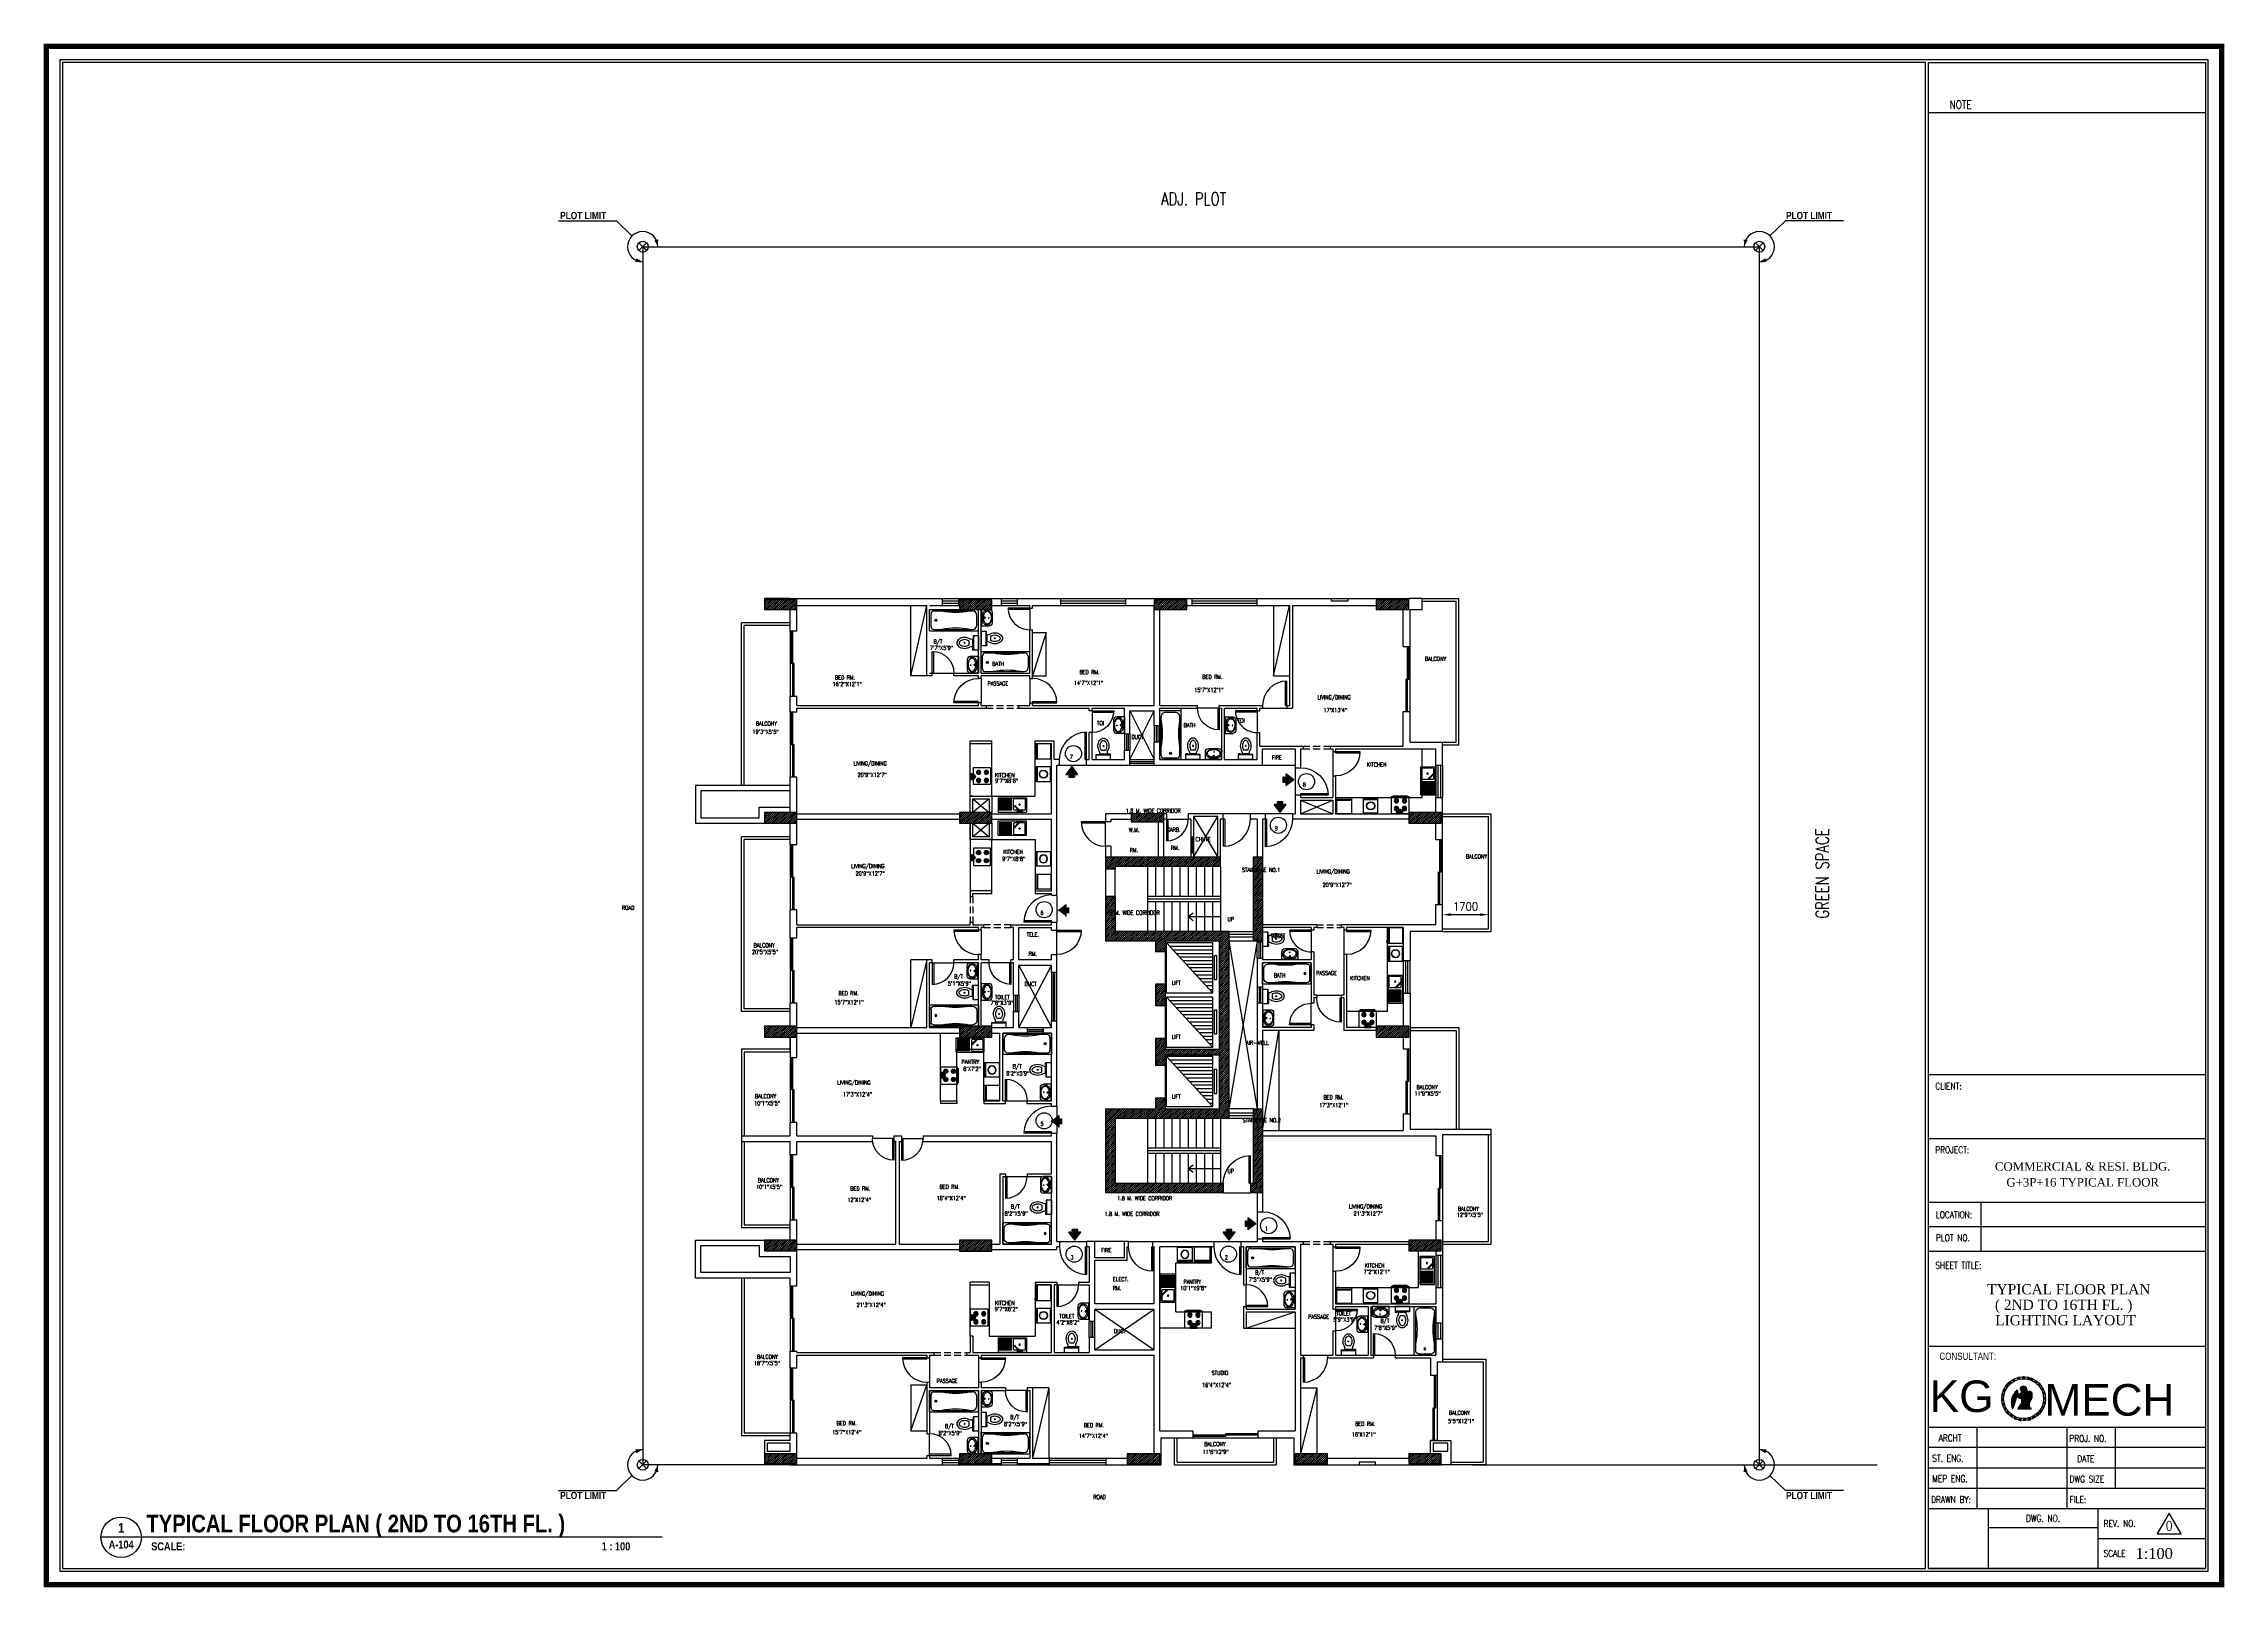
# Model space of a CAD drawing. Extents: x 5706208 to 5786773, y -2031603 to -1909573.
# Drawn here: x 5706208 to 5786773, y -1966603 to -1909573 of the extents above; entities that cross this region are included whole.
import ezdxf
from ezdxf.enums import TextEntityAlignment as Align

# ---------------------------------------------------------------- set-up
doc = ezdxf.new("R2010")
doc.units = 0
doc.header["$LTSCALE"] = 1000
doc.header["$MEASUREMENT"] = 0
doc.header["$PDMODE"] = 35
doc.linetypes.add('HIDDEN', pattern=[0.375, 0.25, -0.125])
doc.layers.get('0').update_dxf_attribs({"linetype": 'CONTINUOUS'})
doc.layers.get('DEFPOINTS').update_dxf_attribs({"linetype": 'CONTINUOUS'})
for name, color, linetype in [('A-SYMBOLS', 3, 'CONTINUOUS'), ('DOOR', 3, 'CONTINUOUS'), ('E-LIGHTING', 7, 'CONTINUOUS'), ('E-POWER', 7, 'CONTINUOUS'), ('FIXTURES', 8, 'CONTINUOUS'), ('HATCH', 254, 'CONTINUOUS'), ('STR - COLUMN', 4, 'CONTINUOUS'), ('TEXT', 2, 'CONTINUOUS'), ('WALL', 7, 'CONTINUOUS'), ('WIN', 3, 'CONTINUOUS')]:
    doc.layers.add(name, color=color, linetype=linetype)
doc.styles.add('ISTILO', font='sanss___.ttf', dxfattribs={"width": 0.8, "height": 400})
doc.styles.add('MKL', font='swisse.ttf')
doc.styles.add('ROMANS', font='romans.shx', dxfattribs={"width": 0.9})
doc.styles.add('SALAH', font='dutcheb.ttf', dxfattribs={"height": 20})
doc.styles.add('TECHNIC', font='techb___.ttf')
doc.styles.add('TNR', font='romant.shx', dxfattribs={"width": 0.8})
doc.dimstyles.get("Standard").update_dxf_attribs({"dimtxt": 8, "dimasz": 6, "dimexe": 0, "dimexo": 2, "dimgap": 2, "dimtad": 1, "dimdec": 0, "dimzin": 0, "dimdsep": 46, "dimlunit": 4, "dimtxsty": 'Standard', "dimblk": 'OBLIQUE', "dimcen": 8, "dimclrt": 4, "dimadec": 0, "dimazin": 0, "dimtfac": 1, "dimtdec": 0, "dimtmove": 0, "dimatfit": 3, "dimfxl": 1, "dimtolj": 1, "dimtzin": 0, "dimarcsym": 0})

# ---------------------------------------------------------------- blocks, each defined once
blk = doc.blocks.new('2')
at = {"layer": 'WIN'}
for p, q in [((135430, 69027), (134405, 69027)), ((135430, 69077), (134407, 69077)), ((135430, 69077), (135430, 69027))]:
    blk.add_line(p, q, dxfattribs=at)
blk.add_arc((135430, 69002), 1025, 90, 178.6024, dxfattribs=at)
blk = doc.blocks.new('4')
at = {"color": 1}
blk.add_line((137265, 121732), (138015, 121732), dxfattribs=at)
at = {"layer": 'WIN'}
for p, q in [((137215, 121732), (137265, 121732)), ((137215, 121732), (137215, 120932)), ((137265, 121732), (137265, 120934))]:
    blk.add_line(p, q, dxfattribs=at)
blk.add_arc((137215, 121732), 800, 270, 0, dxfattribs=at)
blk = doc.blocks.new('3')
at = {"layer": 'WIN'}
for p, q in [((131530, 59527), (130630, 59527)), ((131530, 59477), (130631, 59477)), ((131530, 59477), (131530, 59527))]:
    blk.add_line(p, q, dxfattribs=at)
blk.add_arc((131530, 59527), 900, 180, 270, dxfattribs=at)
blk = doc.blocks.new('plot-limit')
at = {"color": 6}
for points in [[(4699578, -2114373), (4699295, -2114655)], [(4699295, -2114373), (4699578, -2114655)], [(4740828, -2114373), (4740545, -2114655)], [(4740545, -2114373), (4740828, -2114655)], [(4699578, -2159373), (4699295, -2159655)], [(4699295, -2159373), (4699578, -2159655)], [(4740828, -2159373), (4740545, -2159655)], [(4740545, -2159373), (4740828, -2159655)]]:
    blk.add_lwpolyline(points, dxfattribs=at)
for centre in [(4699437, -2114514), (4740687, -2114514), (4699437, -2159514), (4740687, -2159514)]:
    blk.add_circle(centre, 200, dxfattribs=at)
at = {"layer": 'A-SYMBOLS', "color": 1}
for points in [[(4696322, -2113564), (4698472, -2113564), (4699040, -2114118)], [(4743801, -2113564), (4741651, -2113564), (4741083, -2114118)], [(4696322, -2160464), (4698472, -2160464), (4699040, -2159910)], [(4743801, -2160464), (4741651, -2160464), (4741083, -2159910)]]:
    blk.add_lwpolyline(points, dxfattribs=at)
for centre, start, end in [((4699437, -2114514), 0, 270), ((4740687, -2114514), 270, 180), ((4699437, -2159514), 90, 0), ((4740687, -2159514), 180, 90)]:
    blk.add_arc(centre, 561, start, end, dxfattribs=at)
at = {"layer": 'A-SYMBOLS'}
for points in [[(4699866, -2114278), (4699997, -2114514), (4700011, -2114245)], [(4740257, -2114278), (4740126, -2114514), (4740113, -2114245)], [(4699167, -2115083), (4699437, -2115075), (4699203, -2114940)], [(4740956, -2115083), (4740687, -2115075), (4740920, -2114940)], [(4699167, -2158945), (4699437, -2158953), (4699203, -2159088)], [(4740956, -2158945), (4740687, -2158953), (4740920, -2159088)], [(4699866, -2159750), (4699997, -2159514), (4700011, -2159783)], [(4740257, -2159750), (4740126, -2159514), (4740113, -2159783)]]:
    blk.add_solid(points, dxfattribs=at)
at = {"layer": 'A-SYMBOLS', "color": 41, "linetype": 'Continuous', "style": 'TECHNIC'}
for p in [(4696390, -2113497), (4741676, -2113497), (4696390, -2160781), (4741676, -2160781)]:
    blk.add_text('PLOT LIMIT', height=266.7, dxfattribs=at).set_placement(p)
blk = doc.blocks.new('A$C456860CD')
at = {"layer": 'FIXTURES'}
for p, q in [((0, 0, 50), (0, 7.3, 50)), ((0, 7.3, 50), (20, 7.3, 50)), ((0, 6.7, 50), (20, 6.7, 50)), ((0, 0, 50), (20, 0, 50)), ((4.9, 8.2, 50), (15.1, 8.2, 50)), ((7.1, 13.3, 50), (12.9, 13.3, 50)), ((17.1, 8.2, 50), (20, 8.2, 50)), ((17.1, 7.7, 50), (17.1, 8.2, 50)), ((17.1, 7.7, 50), (20, 7.7, 50)), ((20, 7.7, 50), (20, 8.2, 50)), ((20, 0, 50), (20, 7.3, 50))]:
    blk.add_line(p, q, dxfattribs=at)
at = {"layer": 'FIXTURES', "elevation": 50}
for points in [[(4.6, 11.5, -0.082549), (3, 14.9, -0.071279), (2.3, 19.2, -0.071279), (3, 23.5, -0.082773), (4.6, 26.8, -0.106766), (7.2, 29.2, -0.133376), (10, 30, -0.133376), (12.8, 29.2, -0.106766), (15.4, 26.8, -0.082773), (17, 23.5, -0.071279), (17.7, 19.2, -0.071279), (17, 14.9, -0.082549), (15.4, 11.5, -0.106766)], [(7.1, 13.3, -0.082549), (5.9, 15.7, -0.071279), (5.4, 19.2, -0.071279), (5.9, 22.6, -0.082773), (7.1, 25, -0.106766), (8.8, 26.6, -0.133376), (10, 26.9, -0.133376), (11.2, 26.6, -0.106766), (12.9, 25, -0.082773), (14.1, 22.6, -0.071279), (14.6, 19.2, -0.071279), (14.1, 15.7, -0.082549), (12.9, 13.3, -0.082549)]]:
    blk.add_lwpolyline(points, format="xyb", dxfattribs=at)
at = {"layer": 'FIXTURES'}
blk.add_circle((10, 19.2, 50), 0.682, dxfattribs=at)
for centre, radius, start, end in [((-11.4, 8.1, 50), 16.4, 0.357, 11.9908), ((31.4, 8.1, 50), 16.4, 168.0092, 179.643), ((16.6, 7.8, 50), 0.527, 260.8802, 343.437), ((18.5, 7.8, 50), 0.527, 196.563, 279.1198)]:
    blk.add_arc(centre, radius, start, end, dxfattribs=at)
blk = doc.blocks.new('LAV-S')
for p, q in [((-293, 0), (293, 0)), ((-293, 0), (-293, -284)), ((293, 0), (293, -284)), ((-293, -13), (293, -13)), ((-185, -392), (185, -392)), ((-46, -50), (-75, -50)), ((-61, -35), (-61, -65)), ((-36, -40), (-36, -19)), ((-15, -66), (-15, -59)), ((14, -66), (14, -59)), ((36, -40), (36, -19)), ((45, -50), (75, -50)), ((60, -35), (60, -65))]:
    blk.add_line(p, q)
for points in [[(-138, -55, 0.039711), (-178, -75, 0.107049), (-240, -134, 0.150029), (-261, -203, 0.150029), (-240, -272, 0.107049), (-178, -331, 0.075298), (-99, -365, 0.06206), (0, -377, 0.06206), (99, -365, 0.075298), (178, -331, 0.107049), (240, -272, 0.150029), (261, -203, 0.150029), (240, -134, 0.107049), (178, -75, 0.045264), (132, -52, 0.053604)], [(-12, -86, 0.053604), (-90, -97, 0.075298), (-159, -126, 0.107049), (-211, -175, 0.150029), (-225, -223, 0.150029), (-211, -272, 0.107049), (-159, -321, 0.075298), (-90, -350, 0.06206), (0, -361, 0.06206), (90, -350, 0.075298), (159, -321, 0.107049), (210, -272, 0.150029), (225, -223, 0.150029), (210, -175, 0.107049), (159, -126, 0.075298), (90, -97, 0.053604), (12, -86, 0.06206)], [(-138, -55), (-138, -37, -0.161372), (-129, -13)], [(-14, -79), (-96, -79, -0.414214), (-116, -59), (-116, -39, -0.414214), (-96, -19), (90, -19, -0.414214), (110, -39)], [(110, -39), (110, -59, -0.414214), (90, -79), (13, -79, -0.414214)], [(123, -13, -0.161372), (132, -37, -0.414214)], [(132, -37), (132, -52, -0.414214)]]:
    blk.add_lwpolyline(points, format="xyb")
for centre, radius in [((-61, -50), 19.1), ((-61, -50), 14.8), ((0, -136), 14.8), ((13, -273), 12.4), ((60, -50), 19.1), ((60, -50), 14.8)]:
    blk.add_circle(centre, radius)
for centre, radius, start, end in [((-185, -284), 108, 180, 270), ((-37, -62), 22.2, 350.79667, 89.28346), ((-267, -84), 253, 348.15508, 4.12749), ((0, -136), 19.1, 157.96453, 22.03547), ((267, -84), 253, 175.87251, 191.84492), ((36, -62), 22.2, 90.71654, 189.20333), ((185, -284), 108, 270, 0)]:
    blk.add_arc(centre, radius, start, end)
blk = doc.blocks.new('A$C185C11D3')
at = {"layer": 'FIXTURES'}
for p, q in [((0, 68, 50), (0, 0, 50)), ((0, 68, 50), (30, 68, 50)), ((2, 62, 50), (2, 8, 50)), ((6, 66, 50), (24, 66, 50)), ((28, 62, 50), (28, 8, 50)), ((30, 68, 50), (30, 0, 50)), ((0, 0, 50), (30, 0, 50)), ((8, 2, 50), (22, 2, 50))]:
    blk.add_line(p, q, dxfattribs=at)
for radius in [1.42, 1.1]:
    blk.add_circle((14.8, 59.2, 50), radius, dxfattribs=at)
for centre, radius, start, end in [((6, 62, 50), 4, 90, 180), ((24, 62, 50), 4, 0, 90), ((-100.8, 31.6, 50), 104.6, 349.2564, 10.7436), ((130.8, 31.6, 50), 104.6, 169.2564, 190.7436), ((8, 8, 50), 6, 180, 270), ((22, 8, 50), 6, 270, 0)]:
    blk.add_arc(centre, radius, start, end, dxfattribs=at)
blk = doc.blocks.new('KS-S')
at = {"color": 0}
for p, q in [((56, 612), (1161, 612)), ((56, 52), (56, 612)), ((56, 52), (1161, 52)), ((593, 543), (91, 543)), ((593, 493), (91, 493)), ((593, 443), (91, 443)), ((593, 393), (91, 393)), ((593, 343), (91, 343)), ((593, 293), (91, 293)), ((593, 243), (91, 243)), ((593, 193), (91, 193)), ((593, 143), (91, 143)), ((593, 93), (91, 93)), ((658, 515), (658, 114)), ((851, 543), (686, 543)), ((686, 86), (1087, 86)), ((870, 563), (702, 394)), ((891, 542), (724, 374)), ((840, 573), (797, 573)), ((819, 552), (819, 594)), ((1087, 543), (915, 543)), ((1006, 573), (964, 573)), ((985, 552), (985, 594)), ((1115, 114), (1115, 515)), ((1161, 52), (1161, 612))]:
    blk.add_line(p, q, dxfattribs=at)
for centre, radius in [((819, 573), 26.1), ((819, 573), 21.3), ((901, 573), 32.6), ((895, 317), 26.1), ((901, 573), 26.6), ((985, 573), 26.1), ((985, 573), 21.3)]:
    blk.add_circle(centre, radius, dxfattribs=at)
for centre, radius, start, end in [((686, 515), 28, 90, 180), ((686, 114), 28, 180, 270), ((709, 380), 21.7, 89.32494, 2.05369), ((709, 380), 15.7, 119.74413, 334.71675), ((1087, 515), 28, 0, 90), ((1087, 114), 28, 270, 0)]:
    blk.add_arc(centre, radius, start, end, dxfattribs=at)
blk = doc.blocks.new('FRIDGE')
at = {"color": 0}
for p, q in [((-550, 600), (-550, 0)), ((-550, 575), (-525, 575)), ((-550, 25), (-525, 25)), ((-525, 600), (-525, 0))]:
    blk.add_line(p, q, dxfattribs=at)
blk.add_lwpolyline([(-600, 575), (-625, 575), (-625, 500), (-600, 500)], dxfattribs=at)
blk.add_lwpolyline([(-600, 600), (0, 600), (0, 0), (-600, 0)], close=True, dxfattribs=at)
blk = doc.blocks.new('WM')
at = {"layer": 'FIXTURES', "color": 0}
blk.add_line((110, 115), (681, 115), dxfattribs=at)
blk.add_lwpolyline([(681, 65), (681, 635), (110, 635), (110, 65)], close=True, dxfattribs=at)
for centre, radius in [((158, 88), 15.9), ((390, 357), 160), ((390, 357), 148), ((272, 88), 15.9), ((519, 88), 15.9), ((633, 88), 15.9)]:
    blk.add_circle(centre, radius, dxfattribs=at)
blk = doc.blocks.new('A$C556A3EF4')
at = {"layer": 'FIXTURES', "linetype": 'Continuous'}
for p, q in [((0, 21.8), (0, 2.2)), ((1.2, 21.8), (0, 21.8)), ((1.2, 2.2), (0, 2.2)), ((4.9, 19.3), (9.2, 15)), ((4.9, 15), (9.2, 19.3)), ((4.9, 8), (9.2, 3.8)), ((4.9, 3.8), (9.2, 8)), ((15.7, 19.3), (20, 15)), ((15.7, 15), (20, 19.3)), ((15.7, 8), (20, 3.8)), ((15.7, 3.8), (20, 8))]:
    blk.add_line(p, q, dxfattribs=at)
blk.add_lwpolyline([(1.2, 24), (1.2, 0), (25.2, 0), (25.2, 24)], close=True, dxfattribs=at)
for centre, radius in [((7, 17.2), 3), ((7, 5.9), 3), ((7, 17.2), 2.24), ((7, 5.9), 2.24), ((17.8, 17.2), 3), ((17.8, 5.9), 3), ((17.8, 17.2), 2.24), ((17.8, 5.9), 2.24)]:
    blk.add_circle(centre, radius, dxfattribs=at)
blk = doc.blocks.new('20A-Flux Outlet')
at = {"layer": 'E-POWER', "linetype": 'Continuous'}
h = blk.add_hatch(color=210, dxfattribs=at)
edge = h.paths.add_edge_path()
edge.add_ellipse((0, 0), major_axis=(13.2, 0), ratio=0.656577, start_angle=120, end_angle=180)
edge.add_line((-13.2, 0), (-6.6, 0))
edge.add_line((-6.6, 0), (-6.6, 7.5))
edge = h.paths.add_edge_path()
edge.add_ellipse((0, 0), major_axis=(13.2, 0), ratio=0.656577, start_angle=90, end_angle=120)
edge.add_line((-6.6, 7.5), (-6.6, 0))
edge.add_line((-6.6, 0), (0, 0))
edge.add_line((0, 0), (0, 8.7))
edge = h.paths.add_edge_path()
edge.add_line((0, 0), (-6.6, 0))
edge.add_line((-6.6, 0), (-6.6, -7.5))
edge.add_ellipse((0, 0), major_axis=(13.2, 0), ratio=0.656577, start_angle=240, end_angle=270)
edge.add_line((0, -8.7), (0, 0))
edge = h.paths.add_edge_path()
edge.add_line((-6.6, 0), (-13.2, 0))
edge.add_ellipse((0, 0), major_axis=(13.2, 0), ratio=0.656577, start_angle=180, end_angle=240)
edge.add_line((-6.6, -7.5), (-6.6, 0))
at = {"layer": 'E-POWER', "color": 210, "linetype": 'Continuous'}
blk.add_line((0, -8.7), (0, 8.7), dxfattribs=at)
at = {"layer": 'E-POWER', "color": 210, "linetype": 'Continuous', "extrusion": (0, 0, -1)}
blk.add_ellipse((0, 0), major_axis=(13.2, 0), ratio=0.656577, start_param=1.570796, end_param=4.712389, dxfattribs=at)
blk = doc.blocks.new('*D85')
at = {"layer": 'TEXT', "color": 1, "lineweight": -2, "transparency": 16777216}
for p, q in [((5757890, -1941776), (5757890, -1941600)), ((5759590, -1941776), (5759590, -1941600)), ((5758190, -1941750), (5759290, -1941750))]:
    blk.add_line(p, q, dxfattribs=at)
at = {"layer": 'TEXT', "color": 1, "transparency": 16777216}
for points in [[(5758190, -1941700), (5758190, -1941800), (5757890, -1941750)], [(5759290, -1941700), (5759290, -1941800), (5759590, -1941750)]]:
    blk.add_solid(points, dxfattribs=at)
at = {"layer": 'TEXT', "color": 3, "transparency": 16777216, "insert": (5758740, -1941450), "char_height": 300, "attachment_point": 5, "style": 'ROMANS', "bg_fill": 3, "box_fill_scale": 1.25, "bg_fill_color": 256, "bg_fill_true_color": 13158600, "bg_fill_transparency": 7102}
blk.add_mtext('\\A1;1700', dxfattribs=at)
at = {"layer": 'DEFPOINTS', "color": 0, "transparency": 16777216}
for p in [(5757890, -1941926), (5759590, -1941750), (5759590, -1941926)]:
    blk.add_point(p, dxfattribs=at)

msp = doc.modelspace()

# ---------------------------------------------------------------- hatches: boundary and pattern name
h = msp.add_hatch()
h.set_pattern_fill('ANSI36', color=6, scale=36.666455, angle=64.285714, style=0)
h.set_pattern_definition([(109.28571, (5781521.2177, -1961639.2017), (-6.975205, 6.056917), [11.458267, -2.291653, 0, -2.291653])])
h.paths.add_polyline_path([(5778625.2, -1959279.4, 0.0225273), (5778596.5, -1959346.5), (5778662.9, -1959378.5, -0.0247745), (5778691.3, -1959311.2)])
h = msp.add_hatch()
h.set_pattern_fill('ANSI36', color=6, scale=36.666455, angle=51.428571, style=0)
h.set_pattern_definition([(96.42857, (5781020.1254, -1962070.6793), (-5.452531, 7.4571865), [11.458267, -2.291653, 0, -2.291653])])
h.paths.add_polyline_path([(5778721.8, -1959125.6, 0.0225273), (5778678.9, -1959184.7), (5778736.5, -1959230.6, -0.0247745), (5778779.2, -1959171.3)])
h = msp.add_hatch()
h.set_pattern_fill('ANSI36', color=6, scale=36.666455, angle=38.571429, style=0)
h.set_pattern_definition([(83.57143, (5780435.5837, -1962379.8354), (-3.656445, 8.4835216), [11.458267, -2.291653, 0, -2.291653])])
h.paths.add_polyline_path([(5778850.2, -1958997.2, 0.0225273), (5778795.2, -1959045.2), (5778841.2, -1959102.8, -0.0247745), (5778896, -1959054.5)])
h = msp.add_hatch()
h.set_pattern_fill('ANSI31', color=6, scale=36.45, style=0)
h.set_pattern_definition([(45, (5778772.388, -1961900.6218), (-3.221755, 3.221755), [])])
h.paths.add_polyline_path([(5779279.1, -1959804.8, 0.1070133), (5779144.4, -1960005), (5779625.9, -1960005, 0.3835303), (5779632.9, -1959998.7, 0.674478), (5779576.1, -1959968.4), (5779560.7, -1959924.4, -0.1268388), (5779586.3, -1959739.4, 0.2280769), (5779673, -1959458.3, 0.6975506), (5779493, -1959397.9, 0.0308659), (5779473.1, -1959264.3, 0.880226), (5779227, -1959295.5), (5779249, -1959294.9, -1.0270626), (5779136.3, -1959428.2), (5779136.3, -1959339.1, 0.3506469), (5779117.9, -1959316.1, 0.2389572), (5779109.6, -1959318.2, 0.3170491), (5778943.3, -1959996.8, 0.7037758), (5778952.2, -1959996.6), (5779100.1, -1959542.3, 0.26839), (5779268.2, -1959609.3, -0.1721045)])
h = msp.add_hatch()
h.set_pattern_fill('ANSI36', color=6, scale=36.666455, angle=25.714286, style=0)
h.set_pattern_definition([(70.71429, (5779796.904, -1962551.1674), (-1.677009, 9.0844575), [11.458267, -2.291653, 0, -2.291653])])
h.paths.add_polyline_path([(5779004, -1958900.5, 0.0225273), (5778939.7, -1958935.2), (5778971.7, -1959001.5, -0.0247745), (5779035.8, -1958966.6)])
h = msp.add_hatch()
h.set_pattern_fill('ANSI36', color=6, scale=36.666455, angle=167.142857, style=0)
h.set_pattern_definition([(212.14286, (5780788.9357, -1957084.6007), (-4.352928, -8.148113), [11.458267, -2.291653, 0, -2.291653])])
h.paths.add_polyline_path([(5779132.7, -1958851.7, -0.0225273), (5779204.6, -1958838.6), (5779221, -1958910.5, 0.0247745), (5779149, -1958923.2)])
h = msp.add_hatch()
h.set_pattern_fill('ANSI36', color=6, scale=36.666455, angle=180, style=0)
h.set_pattern_definition([(225, (5780190.4054, -1956809.227), (-2.4306655, -8.91244), [11.458267, -2.291653, 0, -2.291653])])
h.paths.add_polyline_path([(5779320.8, -1958820.2, -0.0225273), (5779393.8, -1958823.5), (5779393.8, -1958897.2, 0.0247745), (5779320.8, -1958893.5)])
h = msp.add_hatch()
h.set_pattern_fill('ANSI36', color=6, scale=36.666455, angle=-167.142857, style=0)
h.set_pattern_definition([(237.85714, (5779547.4456, -1956679.4245), (-0.386519, -9.229861), [11.458267, -2.291653, 0, -2.291653])])
h.paths.add_polyline_path([(5779508.1, -1958833.5, -0.0225273), (5779578.5, -1958852.9), (5779562.1, -1958924.8, 0.0247745), (5779491.8, -1958905)])
h = msp.add_hatch()
h.set_pattern_fill('ANSI36', color=6, scale=36.666455, angle=-25.714286, style=0)
h.set_pattern_definition([(19.28571, (5777348.0168, -1961796.563), (6.056917, 6.975205), [11.458267, -2.291653, 0, -2.291653])])
h.paths.add_polyline_path([(5779707.8, -1958900.5, 0.0225273), (5779640.7, -1958871.8), (5779608.7, -1958938.2, -0.0247745), (5779676, -1958966.6)])
h = msp.add_hatch()
h.set_pattern_fill('ANSI36', color=6, scale=36.666455, angle=-38.571429, style=0)
h.set_pattern_definition([(6.42857, (5776916.539, -1961295.4705), (7.4571865, 5.452531), [11.458267, -2.291653, 0, -2.291653])])
h.paths.add_polyline_path([(5779861.6, -1958997.2, 0.0225273), (5779802.5, -1958954.2), (5779756.6, -1959011.8, -0.0247745), (5779815.9, -1959054.5)])
h = msp.add_hatch()
h.set_pattern_fill('ANSI36', color=6, scale=36.666455, angle=-51.428571, style=0)
h.set_pattern_definition([(353.57143, (5776607.383, -1960710.929), (8.4835216, 3.656445), [11.458267, -2.291653, 0, -2.291653])])
h.paths.add_polyline_path([(5779990.1, -1959125.6, 0.0225273), (5779942, -1959070.6), (5779884.4, -1959116.5, -0.0247745), (5779932.7, -1959171.3)])
h = msp.add_hatch()
h.set_pattern_fill('ANSI36', color=6, scale=36.666455, angle=-64.285714, style=0)
h.set_pattern_definition([(340.71429, (5776436.051, -1960072.249), (9.0844575, 1.677009), [11.458267, -2.291653, 0, -2.291653])])
h.paths.add_polyline_path([(5780086.7, -1959279.4, 0.0225273), (5780052.1, -1959215.1), (5779985.7, -1959247, -0.0247745), (5780020.6, -1959311.2)])
h = msp.add_hatch()
h.set_pattern_fill('ANSI36', color=6, scale=36.666455, angle=90, style=0)
h.set_pattern_definition([(135, (5782177.9913, -1960500.875), (-8.9124403, 2.4306655), [11.458267, -2.291653, 0, -2.291653])])
h.paths.add_polyline_path([(5778544.9, -1959631.3, 0.0225273), (5778548.2, -1959704.3), (5778621.8, -1959704.3, -0.0247745), (5778618.2, -1959631.3)])
h = msp.add_hatch()
h.set_pattern_fill('ANSI36', color=6, scale=36.666455, angle=77.142857, style=0)
h.set_pattern_definition([(122.14286, (5781913.734, -1961107.0386), (-8.148113, 4.352928), [11.458267, -2.291653, 0, -2.291653])])
h.paths.add_polyline_path([(5778565.2, -1959450.8, 0.0225273), (5778552.2, -1959522.7), (5778624, -1959539.1, -0.0247745), (5778636.7, -1959467.1)])
h = msp.add_hatch()
h.set_pattern_fill('ANSI36', color=6, scale=36.666455, angle=102.857143, style=0)
h.set_pattern_definition([(147.85714, (5782300.739, -1959851.106), (-9.229861, 0.386519), [11.458267, -2.291653, 0, -2.291653])])
h.paths.add_polyline_path([(5778565.2, -1959811.8, 0.0225273), (5778584.7, -1959882.2), (5778656.5, -1959865.8, -0.0247745), (5778636.7, -1959795.4)])
h = msp.add_hatch()
h.set_pattern_fill('ANSI36', color=6, scale=36.666455, angle=115.714286, style=0)
h.set_pattern_definition([(160.71429, (5782275.8223, -1959190.3145), (-9.0844575, -1.677009), [11.458267, -2.291653, 0, -2.291653])])
h.paths.add_polyline_path([(5778625.2, -1959983.2, 0.0225273), (5778659.8, -1960047.5), (5778726.2, -1960015.5, -0.0247745), (5778691.3, -1959951.4)])
h = msp.add_hatch()
h.set_pattern_fill('ANSI36', color=6, scale=36.666455, angle=128.571429, style=0)
h.set_pattern_definition([(173.57143, (5782104.49, -1958551.635), (-8.4835216, -3.656445), [11.458267, -2.291653, 0, -2.291653])])
h.paths.add_polyline_path([(5778721.8, -1960137, 0.0225273), (5778769.9, -1960192), (5778827.5, -1960146, -0.0247745), (5778779.2, -1960091.3)])
h = msp.add_hatch()
h.set_pattern_fill('ANSI36', color=6, scale=36.666455, angle=-128.571429, style=0)
h.set_pattern_definition([(276.42857, (5777691.748, -1957191.8843), (5.452531, -7.4571865), [11.458267, -2.291653, 0, -2.291653])])
h.paths.add_polyline_path([(5779990.1, -1960137, 0.0225273), (5780033, -1960077.9), (5779975.4, -1960031.9, -0.0247745), (5779932.7, -1960091.3)])
h = msp.add_hatch()
h.set_pattern_fill('ANSI36', color=6, scale=36.666455, angle=-115.714286, style=0)
h.set_pattern_definition([(289.28571, (5777190.6556, -1957623.362), (6.975205, -6.056917), [11.458267, -2.291653, 0, -2.291653])])
h.paths.add_polyline_path([(5780086.7, -1959983.2, 0.0225273), (5780115.4, -1959916), (5780049, -1959884.1, -0.0247745), (5780020.6, -1959951.4)])
h = msp.add_hatch()
h.set_pattern_fill('ANSI36', color=6, scale=36.666455, angle=-77.142857, style=0)
h.set_pattern_definition([(327.85714, (5776411.134, -1959411.4574), (9.229861, -0.386519), [11.458267, -2.291653, 0, -2.291653])])
h.paths.add_polyline_path([(5780146.7, -1959450.8, 0.0225273), (5780127.2, -1959380.4), (5780055.4, -1959396.8, -0.0247745), (5780075.2, -1959467.1)])
h = msp.add_hatch()
h.set_pattern_fill('ANSI36', color=6, scale=36.666455, angle=-102.857143, style=0)
h.set_pattern_definition([(302.14286, (5776798.1395, -1958155.525), (8.148113, -4.352928), [11.458267, -2.291653, 0, -2.291653])])
h.paths.add_polyline_path([(5780146.7, -1959811.8, 0.0225273), (5780159.7, -1959739.9), (5780087.9, -1959723.5, -0.0247745), (5780075.2, -1959795.4)])
h = msp.add_hatch()
h.set_pattern_fill('ANSI36', color=6, scale=36.666455, angle=-90, style=0)
h.set_pattern_definition([(315, (5776533.882, -1958761.6887), (8.9124403, -2.4306655), [11.458267, -2.291653, 0, -2.291653])])
h.paths.add_polyline_path([(5780167, -1959631.3, 0.0225273), (5780163.7, -1959558.3), (5780090.1, -1959558.3, -0.0247745), (5780093.7, -1959631.3)])
h = msp.add_hatch()
h.set_pattern_fill('ANSI36', color=6, scale=36.666455, angle=141.428571, style=0)
h.set_pattern_definition([(186.42857, (5781795.334, -1957967.093), (-7.4571865, -5.452531), [11.458267, -2.291653, 0, -2.291653])])
h.paths.add_polyline_path([(5778850.2, -1960265.4, 0.0225273), (5778909.3, -1960308.3), (5778955.3, -1960250.7, -0.0247745), (5778896, -1960208.1)])
h = msp.add_hatch()
h.set_pattern_fill('ANSI36', color=6, scale=36.666455, angle=154.285714, style=0)
h.set_pattern_definition([(199.28571, (5781363.8566, -1957466.0007), (-6.056917, -6.975205), [11.458267, -2.291653, 0, -2.291653])])
h.paths.add_polyline_path([(5779004, -1960362, 0.0225273), (5779071.2, -1960390.7), (5779103.2, -1960324.4, -0.0247745), (5779035.8, -1960296)])
h = msp.add_hatch()
h.set_pattern_fill('ANSI36', color=6, scale=36.666455, angle=167.142857, style=0)
h.set_pattern_definition([(212.14286, (5780831.6935, -1957073.4847), (-4.352928, -8.148113), [11.458267, -2.291653, 0, -2.291653])])
h.paths.add_polyline_path([(5779175.5, -1960422, 0.0225273), (5779247.3, -1960435), (5779263.7, -1960363.2, -0.0247745), (5779191.8, -1960350.5)])
h = msp.add_hatch()
h.set_pattern_fill('ANSI36', color=6, scale=36.666455, angle=180, style=0)
h.set_pattern_definition([(225, (5780225.5297, -1956809.227), (-2.4306655, -8.9124403), [11.458267, -2.291653, 0, -2.291653])])
h.paths.add_polyline_path([(5779355.9, -1960442.3, 0.0225273), (5779428.9, -1960439.1), (5779428.9, -1960365.4, -0.0247745), (5779355.9, -1960369)])
h = msp.add_hatch()
h.set_pattern_fill('ANSI36', color=6, scale=36.666455, angle=-167.142857, style=0)
h.set_pattern_definition([(237.85714, (5779575.761, -1956686.4793), (-0.386519, -9.229861), [11.458267, -2.291653, 0, -2.291653])])
h.paths.add_polyline_path([(5779536.4, -1960422, 0.0225273), (5779606.8, -1960402.6), (5779590.4, -1960330.8, -0.0247745), (5779520.1, -1960350.5)])
h = msp.add_hatch()
h.set_pattern_fill('ANSI36', color=6, scale=36.666455, angle=-154.285714, style=0)
h.set_pattern_definition([(250.71429, (5778914.9694, -1956711.396), (1.677009, -9.0844575), [11.458267, -2.291653, 0, -2.291653])])
h.paths.add_polyline_path([(5779707.8, -1960362, 0.0225273), (5779772.2, -1960327.4), (5779740.2, -1960261, -0.0247745), (5779676, -1960296)])
h = msp.add_hatch()
h.set_pattern_fill('ANSI36', color=6, scale=36.666455, angle=-141.428571, style=0)
h.set_pattern_definition([(263.57143, (5778276.2896, -1956882.7282), (3.656445, -8.4835216), [11.458267, -2.291653, 0, -2.291653])])
h.paths.add_polyline_path([(5779861.6, -1960265.4, 0.0225273), (5779916.6, -1960217.3), (5779870.7, -1960159.7, -0.0247745), (5779815.9, -1960208.1)])
at = {"layer": 'STR - COLUMN'}
h = msp.add_hatch(dxfattribs=at)
h.set_pattern_fill('ANSI31', color=8, scale=400)
h.set_pattern_definition([(45, (382226.04, -372463.856), (-35.35533906, 35.35533906), [])])
h.paths.add_polyline_path([(5732839.5, -1930474.8), (5732839.5, -1930124.8), (5734039.5, -1930124.8), (5734039.5, -1930474.8)])
h = msp.add_hatch(dxfattribs=at)
h.set_pattern_fill('ANSI31', color=8, scale=400)
h.set_pattern_definition([(45, (389426.04, -372463.856), (-35.35533906, 35.35533906), [])])
h.paths.add_polyline_path([(5740039.5, -1930474.8), (5740039.5, -1930124.8), (5741239.5, -1930124.8), (5741239.5, -1930474.8)])
h = msp.add_hatch(dxfattribs=at)
h.set_pattern_fill('ANSI31', color=8, scale=400)
h.set_pattern_definition([(45, (396626.04, -372463.856), (-35.35533906, 35.35533906), [])])
h.paths.add_polyline_path([(5747239.5, -1930474.8), (5747239.5, -1930124.8), (5748439.5, -1930124.8), (5748439.5, -1930474.8)])
h = msp.add_hatch(dxfattribs=at)
h.set_pattern_fill('ANSI31', color=8, scale=400)
h.set_pattern_definition([(45, (404826.04, -372463.856), (-35.35533906, 35.35533906), [])])
h.paths.add_polyline_path([(5755439.5, -1930474.8), (5755439.5, -1930124.8), (5756639.5, -1930124.8), (5756639.5, -1930474.8)])
h = msp.add_hatch(dxfattribs=at)
h.set_pattern_fill('ANSI31', color=8, scale=400)
h.set_pattern_definition([(45, (382226.04, -380313.856), (-35.35533906, 35.35533906), [])])
h.paths.add_polyline_path([(5732839.5, -1938374.8), (5732839.5, -1937974.8), (5734039.5, -1937974.8), (5734039.5, -1938374.8)])
h = msp.add_hatch(dxfattribs=at)
h.set_pattern_fill('ANSI31', color=8, scale=400)
h.set_pattern_definition([(45, (389426.04, -380313.856), (-35.35533906, 35.35533906), [])])
h.paths.add_polyline_path([(5740039.5, -1938374.8), (5740039.5, -1937974.8), (5741239.5, -1937974.8), (5741239.5, -1938374.8)])
h = msp.add_hatch(dxfattribs=at)
h.set_pattern_fill('ANSI31', color=8, scale=400)
h.set_pattern_definition([(45, (395776.04, -380363.856), (-35.35533906, 35.35533906), [])])
h.paths.add_polyline_path([(5746389.5, -1938324.8), (5746389.5, -1938024.8), (5747589.5, -1938024.8), (5747589.5, -1938324.8)])
h = msp.add_hatch(dxfattribs=at)
h.set_pattern_fill('ANSI31', color=8, scale=400)
h.set_pattern_definition([(45, (406026.04, -380313.856), (-35.35533906, 35.35533906), [])])
h.paths.add_polyline_path([(5756639.5, -1938374.8), (5756639.5, -1937974.8), (5757839.5, -1937974.8), (5757839.5, -1938374.8)])
h = msp.add_hatch(dxfattribs=at)
h.set_pattern_fill('ANSI31', color=8, scale=400)
h.set_pattern_definition([(45, (394826.04, -381963.856), (-35.35533906, 35.35533906), [])])
h.paths.add_polyline_path([(5749689.5, -1939974.8), (5749689.5, -1939624.8), (5745439.5, -1939624.8), (5745439.5, -1940074.8), (5745789.5, -1940074.8), (5745789.5, -1939974.8)])
h.paths.add_polyline_path([(5750889.5, -1942724.8), (5750889.5, -1939624.8), (5751239.5, -1939624.8), (5751239.5, -1942724.8)])
h = msp.add_hatch(dxfattribs=at)
h.set_pattern_fill('ANSI31', color=8, scale=400)
h.set_pattern_definition([(45, (394826.04, -383413.856), (-35.35533906, 35.35533906), [])])
h.paths.add_polyline_path([(5745439.5, -1942724.8), (5745439.5, -1941074.8), (5745789.5, -1941074.8), (5745789.5, -1942374.8), (5749989.5, -1942374.8), (5749989.5, -1949274.8), (5745789.5, -1949274.8), (5745789.5, -1951674.8), (5749789.5, -1951674.8), (5749789.5, -1952024.8), (5745439.5, -1952024.8), (5745439.5, -1948924.8), (5747289.5, -1948924.8), (5747289.5, -1948524.8), (5747639.5, -1948524.8), (5747639.5, -1948924.8), (5749639.5, -1948924.8), (5749639.5, -1946924.8), (5747639.5, -1946924.8), (5747639.5, -1947324.8), (5747289.5, -1947324.8), (5747289.5, -1946324.8), (5747639.5, -1946324.8), (5747639.5, -1946724.8), (5749639.5, -1946724.8), (5749639.5, -1942724.8), (5747639.5, -1942724.8), (5747639.5, -1943124.8), (5747289.5, -1943124.8), (5747289.5, -1942724.8)])
h = msp.add_hatch(dxfattribs=at)
h.set_pattern_fill('ANSI31', color=8, scale=400)
h.set_pattern_definition([(45, (396676.04, -386663.856), (-35.35533906, 35.35533906), [])])
h.paths.add_polyline_path([(5747289.5, -1945124.8), (5747289.5, -1944324.8), (5747639.5, -1944324.8), (5747639.5, -1945124.8)])
h = msp.add_hatch(dxfattribs=at)
h.set_pattern_fill('ANSI31', color=8, scale=400)
h.set_pattern_definition([(45, (382226.04, -388213.856), (-35.35533906, 35.35533906), [])])
h.paths.add_polyline_path([(5732839.5, -1946274.8), (5732839.5, -1945874.8), (5734039.5, -1945874.8), (5734039.5, -1946274.8)])
h = msp.add_hatch(dxfattribs=at)
h.set_pattern_fill('ANSI31', color=8, scale=400)
h.set_pattern_definition([(45, (389426.04, -388213.856), (-35.35533906, 35.35533906), [])])
h.paths.add_polyline_path([(5740039.5, -1946274.8), (5740039.5, -1945874.8), (5741239.5, -1945874.8), (5741239.5, -1946274.8)])
h = msp.add_hatch(dxfattribs=at)
h.set_pattern_fill('ANSI31', color=8, scale=400)
h.set_pattern_definition([(45, (404826.04, -388213.856), (-35.35533906, 35.35533906), [])])
h.paths.add_polyline_path([(5755439.5, -1946274.8), (5755439.5, -1945874.8), (5756639.5, -1945874.8), (5756639.5, -1946274.8)])
h = msp.add_hatch(dxfattribs=at)
h.set_pattern_fill('ANSI31', color=8, scale=400)
h.set_pattern_definition([(45, (400276.04, -391263.856), (-35.35533906, 35.35533906), [])])
h.paths.add_polyline_path([(5750889.5, -1951674.8), (5750889.5, -1948924.8), (5751239.5, -1948924.8), (5751239.5, -1952024.8), (5750789.5, -1952024.8), (5750789.5, -1951674.8)])
h = msp.add_hatch(dxfattribs=at)
h.set_pattern_fill('ANSI31', color=8, scale=400)
h.set_pattern_definition([(45, (382226.04, -396113.856), (-35.35533906, 35.35533906), [])])
h.paths.add_polyline_path([(5732839.5, -1954174.8), (5732839.5, -1953774.8), (5734039.5, -1953774.8), (5734039.5, -1954174.8)])
h = msp.add_hatch(dxfattribs=at)
h.set_pattern_fill('ANSI31', color=8, scale=400)
h.set_pattern_definition([(45, (389426.04, -396117.8), (-35.35533906, 35.35533906), [])])
h.paths.add_polyline_path([(5740039.5, -1954178.7), (5740039.5, -1953778.7), (5741239.5, -1953778.7), (5741239.5, -1954178.7)])
h = msp.add_hatch(dxfattribs=at)
h.set_pattern_fill('ANSI31', color=8, scale=400)
h.set_pattern_definition([(45, (406026.04, -396113.856), (-35.35533906, 35.35533906), [])])
h.paths.add_polyline_path([(5756639.5, -1954174.8), (5756639.5, -1953774.8), (5757839.5, -1953774.8), (5757839.5, -1954174.8)])
h = msp.add_hatch(dxfattribs=at)
h.set_pattern_fill('ANSI31', color=8, scale=400)
h.set_pattern_definition([(45, (382226.04, -404013.856), (-35.35533906, 35.35533906), [])])
h.paths.add_polyline_path([(5732839.5, -1962024.8), (5732839.5, -1961674.8), (5734039.5, -1961674.8), (5734039.5, -1962024.8)])
h = msp.add_hatch(dxfattribs=at)
h.set_pattern_fill('ANSI31', color=8, scale=400)
h.set_pattern_definition([(45, (389426.04, -404013.856), (-35.35533906, 35.35533906), [])])
h.paths.add_polyline_path([(5740039.5, -1962024.8), (5740039.5, -1961674.8), (5741239.5, -1961674.8), (5741239.5, -1962024.8)])
h = msp.add_hatch(dxfattribs=at)
h.set_pattern_fill('ANSI31', color=8, scale=400)
h.set_pattern_definition([(45, (395626.04, -404013.856), (-35.35533906, 35.35533906), [])])
h.paths.add_polyline_path([(5746239.5, -1962024.8), (5746239.5, -1961674.8), (5747439.5, -1961674.8), (5747439.5, -1962024.8)])
h = msp.add_hatch(dxfattribs=at)
h.set_pattern_fill('ANSI31', color=8, scale=400)
h.set_pattern_definition([(45, (401826.04, -404013.856), (-35.35533906, 35.35533906), [])])
h.paths.add_polyline_path([(5752439.5, -1962024.8), (5752439.5, -1961674.8), (5753639.5, -1961674.8), (5753639.5, -1962024.8)])
h = msp.add_hatch(dxfattribs=at)
h.set_pattern_fill('ANSI31', color=8, scale=400)
h.set_pattern_definition([(45, (406026.04, -404013.856), (-35.35533906, 35.35533906), [])])
h.paths.add_polyline_path([(5756639.5, -1962024.8), (5756639.5, -1961674.8), (5757839.5, -1961674.8), (5757839.5, -1962024.8)])
at = {"layer": 'WIN'}
h = msp.add_hatch(color=8, dxfattribs=at)
h.paths.add_polyline_path([(5744187.4, -1936277.2), (5743966.2, -1936569.7), (5744408.7, -1936569.7)])
h.paths.add_polyline_path([(5744287.4, -1936619.7), (5744087.4, -1936619.7), (5744087.4, -1936669.7), (5744287.4, -1936669.7)])
h = msp.add_hatch(color=8, dxfattribs=at)
h.paths.add_polyline_path([(5752387.1, -1936772.7), (5752094.6, -1936551.4), (5752094.6, -1936993.9)])
h.paths.add_polyline_path([(5752044.6, -1936872.7), (5752044.6, -1936672.7), (5751994.6, -1936672.7), (5751994.6, -1936872.7)])
h = msp.add_hatch(color=8, dxfattribs=at)
h.paths.add_polyline_path([(5751891.6, -1937972.3), (5752112.9, -1937679.8), (5751670.4, -1937679.8)])
h.paths.add_polyline_path([(5751791.6, -1937629.8), (5751991.6, -1937629.8), (5751991.6, -1937579.8), (5751791.6, -1937579.8)])
h = msp.add_hatch(color=8, dxfattribs=at)
h.paths.add_polyline_path([(5743692, -1941594.5), (5743984.5, -1941815.8), (5743984.5, -1941373.3)])
h.paths.add_polyline_path([(5744034.5, -1941494.5), (5744034.5, -1941694.5), (5744084.5, -1941694.5), (5744084.5, -1941494.5)])
h = msp.add_hatch(color=8, dxfattribs=at)
h.paths.add_polyline_path([(5743435.9, -1949394.5), (5743728.4, -1949615.8), (5743728.4, -1949173.3)])
h.paths.add_polyline_path([(5743778.4, -1949294.5), (5743778.4, -1949494.5), (5743828.4, -1949494.5), (5743828.4, -1949294.5)])
h = msp.add_hatch(color=8, dxfattribs=at)
h.paths.add_polyline_path([(5744309.3, -1953772.3), (5744530.6, -1953479.8), (5744088.1, -1953479.8)])
h.paths.add_polyline_path([(5744209.3, -1953429.8), (5744409.3, -1953429.8), (5744409.3, -1953379.8), (5744209.3, -1953379.8)])
h = msp.add_hatch(color=8, dxfattribs=at)
h.paths.add_polyline_path([(5750009.3, -1953772.3), (5750230.6, -1953479.8), (5749788.1, -1953479.8)])
h.paths.add_polyline_path([(5749909.3, -1953429.8), (5750109.3, -1953429.8), (5750109.3, -1953379.8), (5749909.3, -1953379.8)])
h = msp.add_hatch(color=8, dxfattribs=at)
h.paths.add_polyline_path([(5750987.1, -1953172.7), (5750694.6, -1952951.4), (5750694.6, -1953393.9)])
h.paths.add_polyline_path([(5750644.6, -1953272.7), (5750644.6, -1953072.7), (5750594.6, -1953072.7), (5750594.6, -1953272.7)])

# ---------------------------------------------------------------- linework, layer by layer
at = {"color": 3, "linetype": 'Continuous'}
for p, q in [((5706910, -1910275.4), (5706910, -1965900.4)), ((5775736.2, -1910275.4), (5706910, -1910275.4)), ((5775736.2, -1965900.4), (5775736.2, -1910275.4)), ((5775836.6, -1965900.4), (5775836.6, -1910275.4)), ((5775836.6, -1912113.8), (5786070.2, -1912113.8)), ((5706910, -1965900.4), (5775736.2, -1965900.4)), ((5775836.6, -1965900.4), (5786070.2, -1965900.4))]:
    msp.add_line(p, q, dxfattribs=at)
at = {"color": 8}
for p, q in [((5757139.5, -1930074.8), (5758489.5, -1930074.8)), ((5757139.5, -1930174.8), (5758389.5, -1930174.8)), ((5758389.5, -1935374.8), (5758389.5, -1930174.8)), ((5758489.5, -1935474.8), (5758489.5, -1930074.8)), ((5733789.5, -1930974.8), (5731989.5, -1930974.8)), ((5731989.5, -1936974.8), (5731989.5, -1930974.8)), ((5733789.5, -1931074.8), (5732089.5, -1931074.8)), ((5732089.5, -1936974.8), (5732089.5, -1931074.8)), ((5757889.5, -1935374.8), (5758389.5, -1935374.8)), ((5757889.5, -1935474.8), (5758489.5, -1935474.8)), ((5743739.5, -1936224.8), (5744739.5, -1936224.8)), ((5752439.5, -1936324.8), (5752439.5, -1937324.8)), ((5741139.5, -1937474.8), (5740534.9, -1937974.8)), ((5740534.9, -1937474.8), (5741139.5, -1937974.8)), ((5752639.5, -1937424.8), (5753839.5, -1937424.8)), ((5752639.5, -1937524.8), (5753839.5, -1937524.8)), ((5752639.5, -1938024.8), (5753839.5, -1937524.8)), ((5752639.5, -1937524.8), (5753839.5, -1938024.8)), ((5741139.5, -1938374.8), (5740539.5, -1938874.8)), ((5740539.5, -1938374.8), (5741139.5, -1938874.8)), ((5748689.5, -1939624.8), (5749589.5, -1938124.8)), ((5748689.5, -1938124.8), (5749589.5, -1939624.8)), ((5752339.5, -1938024.8), (5751339.5, -1938024.8)), ((5757889.5, -1938024.8), (5759689.5, -1938024.8)), ((5757889.5, -1938124.8), (5759589.5, -1938124.8)), ((5759589.5, -1942274.8), (5759589.5, -1938124.8)), ((5759689.5, -1942374.8), (5759689.5, -1938024.8)), ((5731989.5, -1945324.8), (5731989.5, -1938874.8)), ((5733789.5, -1938874.8), (5731989.5, -1938874.8)), ((5733789.5, -1938974.8), (5732089.5, -1938974.8)), ((5732089.5, -1945224.8), (5732089.5, -1938974.8)), ((5746989.5, -1939974.8), (5746989.5, -1942374.8)), ((5747289.5, -1939974.8), (5747289.5, -1941074.8)), ((5747589.5, -1939974.8), (5747589.5, -1941074.8)), ((5747889.5, -1939974.8), (5747889.5, -1941074.8)), ((5748189.5, -1939974.8), (5748189.5, -1941074.8)), ((5748489.5, -1939974.8), (5748489.5, -1941074.8)), ((5748789.5, -1939974.8), (5748789.5, -1941074.8)), ((5749089.5, -1939974.8), (5749089.5, -1941074.8)), ((5749389.5, -1939974.8), (5749389.5, -1941074.8)), ((5749689.5, -1939974.8), (5749689.5, -1942374.8)), ((5749689.5, -1941074.8), (5746989.5, -1941074.8)), ((5749689.5, -1941174.8), (5746989.5, -1941174.8)), ((5749689.5, -1941274.8), (5746989.5, -1941274.8)), ((5747289.5, -1941274.8), (5747289.5, -1942374.8)), ((5747589.5, -1941274.8), (5747589.5, -1942374.8)), ((5747889.5, -1941274.8), (5747889.5, -1942374.8)), ((5748189.5, -1941274.8), (5748189.5, -1942374.8)), ((5748489.5, -1941274.8), (5748489.5, -1942374.8)), ((5748789.5, -1941274.8), (5748789.5, -1942374.8)), ((5749089.5, -1941274.8), (5749089.5, -1942374.8)), ((5749389.5, -1941274.8), (5749389.5, -1942374.8)), ((5748489.5, -1941824.8), (5748672, -1941688.8)), ((5748489.5, -1941824.8), (5748672, -1941960.7)), ((5748489.5, -1941824.8), (5749704.5, -1941824.8)), ((5757889.5, -1942274.8), (5759589.5, -1942274.8)), ((5757889.5, -1942374.8), (5759689.5, -1942374.8)), ((5749402.4, -1944652.7), (5747691, -1942796.8)), ((5749402.4, -1942796.8), (5747691, -1942796.8)), ((5747691, -1944652.7), (5747691, -1942796.8)), ((5749402.4, -1942928.8), (5747812.7, -1942928.8)), ((5749402.4, -1943060.8), (5747934.4, -1943060.8)), ((5749402.4, -1943192.8), (5748056.2, -1943192.8)), ((5749402.4, -1944652.7), (5749402.4, -1942796.8)), ((5749402.4, -1943324.8), (5748177.9, -1943324.8)), ((5749402.4, -1943456.8), (5748299.6, -1943456.8)), ((5749402.4, -1943588.8), (5748421.4, -1943588.8)), ((5749402.4, -1943720.8), (5748543.1, -1943720.8)), ((5749402.4, -1943852.8), (5748664.8, -1943852.8)), ((5749402.4, -1943984.8), (5748786.5, -1943984.8)), ((5749469.8, -1944152), (5749469.8, -1943261)), ((5749469.8, -1943261), (5749550, -1943261)), ((5749550, -1944152), (5749550, -1943261)), ((5749402.4, -1944652.7), (5747691, -1944652.7)), ((5749402.4, -1946652.7), (5747691, -1944796.8)), ((5749402.4, -1944796.8), (5747691, -1944796.8)), ((5747691, -1946652.7), (5747691, -1944796.8)), ((5749402.4, -1944116.8), (5748908.3, -1944116.8)), ((5749402.4, -1944248.8), (5749030, -1944248.8)), ((5749402.4, -1944380.8), (5749151.7, -1944380.8)), ((5749273.4, -1944512.8), (5749402.4, -1944512.8)), ((5749402.4, -1946652.7), (5749402.4, -1944796.8)), ((5749469.8, -1944152), (5749550, -1944152)), ((5733789.5, -1945324.8), (5731989.5, -1945324.8)), ((5733789.5, -1945224.8), (5732089.5, -1945224.8)), ((5749402.4, -1944928.8), (5747812.7, -1944928.8)), ((5749402.4, -1945060.8), (5747934.4, -1945060.8)), ((5749402.4, -1945192.8), (5748056.2, -1945192.8)), ((5749402.4, -1945324.8), (5748177.9, -1945324.8)), ((5749402.4, -1945456.8), (5748299.6, -1945456.8)), ((5749402.4, -1945588.8), (5748421.4, -1945588.8)), ((5749469.8, -1945261), (5749550, -1945261)), ((5749469.8, -1946152), (5749469.8, -1945261)), ((5749550, -1946152), (5749550, -1945261)), ((5749402.4, -1945720.8), (5748543.1, -1945720.8)), ((5749402.4, -1945852.8), (5748664.8, -1945852.8)), ((5749402.4, -1945984.8), (5748786.5, -1945984.8)), ((5749402.4, -1946116.8), (5748908.3, -1946116.8)), ((5749402.4, -1946248.8), (5749030, -1946248.8)), ((5749402.4, -1946380.8), (5749151.7, -1946380.8)), ((5749469.8, -1946152), (5749550, -1946152)), ((5756689.5, -1945924.8), (5758489.5, -1945924.8)), ((5756689.5, -1946024.8), (5758389.5, -1946024.8)), ((5758389.5, -1946024.8), (5758389.5, -1949674.8)), ((5758489.5, -1945924.8), (5758489.5, -1949674.8)), ((5733789.5, -1946724.8), (5731989.5, -1946724.8)), ((5731989.5, -1946724.8), (5731989.5, -1949924.8)), ((5733789.5, -1946824.8), (5732089.5, -1946824.8)), ((5732089.5, -1946824.8), (5732089.5, -1949924.8)), ((5749402.4, -1946652.7), (5747691, -1946652.7)), ((5749402.4, -1948852.7), (5747691, -1946996.8)), ((5749402.4, -1946996.8), (5747691, -1946996.8)), ((5747691, -1948852.7), (5747691, -1946996.8)), ((5749402.4, -1947128.8), (5747812.7, -1947128.8)), ((5749273.4, -1946512.8), (5749402.4, -1946512.8)), ((5749402.4, -1948852.7), (5749402.4, -1946996.8)), ((5749402.4, -1947260.8), (5747934.4, -1947260.8)), ((5749402.4, -1947392.8), (5748056.2, -1947392.8)), ((5749402.4, -1947524.8), (5748177.9, -1947524.8)), ((5749402.4, -1947656.8), (5748299.6, -1947656.8)), ((5749402.4, -1947788.8), (5748421.4, -1947788.8)), ((5749402.4, -1947920.8), (5748543.1, -1947920.8)), ((5749402.4, -1948052.8), (5748664.8, -1948052.8)), ((5749469.8, -1948352), (5749469.8, -1947461)), ((5749469.8, -1947461), (5749550, -1947461)), ((5749550, -1948352), (5749550, -1947461)), ((5749402.4, -1948852.7), (5747691, -1948852.7)), ((5749402.4, -1948184.8), (5748786.5, -1948184.8)), ((5749402.4, -1948316.8), (5748908.3, -1948316.8)), ((5749402.4, -1948448.8), (5749030, -1948448.8)), ((5749402.4, -1948580.8), (5749151.7, -1948580.8)), ((5749273.4, -1948712.8), (5749402.4, -1948712.8)), ((5749469.8, -1948352), (5749550, -1948352)), ((5746989.5, -1949274.8), (5746989.5, -1951674.8)), ((5747289.5, -1949274.8), (5747289.5, -1950374.8)), ((5747589.5, -1949274.8), (5747589.5, -1950374.8)), ((5747889.5, -1949274.8), (5747889.5, -1950374.8)), ((5748189.5, -1949274.8), (5748189.5, -1950374.8)), ((5748489.5, -1949274.8), (5748489.5, -1950374.8)), ((5748789.5, -1949274.8), (5748789.5, -1950374.8)), ((5749089.5, -1949274.8), (5749089.5, -1950374.8)), ((5749389.5, -1949274.8), (5749389.5, -1950374.8)), ((5749689.5, -1949274.8), (5749689.5, -1951674.8)), ((5731989.5, -1950124.8), (5731989.5, -1953324.7)), ((5732089.5, -1950124.8), (5732089.5, -1953224.7)), ((5749689.5, -1950374.8), (5746989.5, -1950374.8)), ((5759589.5, -1953824.8), (5759589.5, -1949874.8)), ((5759689.5, -1953924.8), (5759689.5, -1949874.8)), ((5749689.5, -1950474.8), (5746989.5, -1950474.8)), ((5749689.5, -1950574.8), (5746989.5, -1950574.8)), ((5747289.5, -1950574.8), (5747289.5, -1951674.8)), ((5747589.5, -1950574.8), (5747589.5, -1951674.8)), ((5747889.5, -1950574.8), (5747889.5, -1951674.8)), ((5748189.5, -1950574.8), (5748189.5, -1951674.8)), ((5748489.5, -1950574.8), (5748489.5, -1951674.8)), ((5748489.5, -1951124.8), (5748672, -1950988.8)), ((5748489.5, -1951124.8), (5748672, -1951260.7)), ((5748489.5, -1951124.8), (5749704.5, -1951124.8)), ((5748789.5, -1950574.8), (5748789.5, -1951674.8)), ((5749089.5, -1950574.8), (5749089.5, -1951674.8)), ((5749389.5, -1950574.8), (5749389.5, -1951674.8)), ((5751039.5, -1952724.8), (5751039.5, -1953724.8)), ((5733789.5, -1953324.7), (5731989.5, -1953324.7)), ((5733789.5, -1953224.7), (5732089.5, -1953224.7)), ((5757889.5, -1953824.8), (5759589.5, -1953824.8)), ((5757889.5, -1953924.8), (5759689.5, -1953924.8)), ((5731989.5, -1955174.8), (5731989.5, -1961001.5)), ((5732089.5, -1955174.8), (5732089.5, -1960901.5)), ((5757889.5, -1958174.8), (5759489.5, -1958174.8)), ((5757889.5, -1958274.8), (5759389.5, -1958274.8)), ((5759389.5, -1958274.8), (5759389.5, -1961974.8)), ((5759489.5, -1958174.8), (5759489.5, -1962074.8)), ((5733789.5, -1960901.5), (5732089.5, -1960901.5)), ((5733789.5, -1961001.5), (5731989.5, -1961001.5)), ((5747989.5, -1962074.8), (5747989.5, -1961074.8)), ((5748089.5, -1961974.8), (5748089.5, -1961074.8)), ((5751639.5, -1961074.8), (5751639.5, -1961974.8)), ((5751739.5, -1961074.8), (5751739.5, -1962074.8)), ((5747989.5, -1962074.8), (5751739.5, -1962074.8)), ((5748089.5, -1961974.8), (5751639.5, -1961974.8)), ((5758189.5, -1961974.8), (5759389.5, -1961974.8)), ((5759489.5, -1962074.8), (5758189.5, -1962074.8))]:
    msp.add_line(p, q, dxfattribs=at)
for p, q in [((5775836.6, -1947659.3), (5786070.2, -1947659.3)), ((5775836.6, -1960683.2), (5786070.2, -1960683.2)), ((5780953.4, -1960683.2), (5780953.4, -1963693.1))]:
    msp.add_line(p, q)
at = {"color": 1}
for p, q in [((5777787, -1954180.8), (5777787, -1952374.8)), ((5786070.2, -1953277.8), (5775836.6, -1953277.8)), ((5786070.2, -1961435.7), (5775836.6, -1961435.7)), ((5775836.6, -1962188.2), (5786070.2, -1962188.2)), ((5775836.6, -1962940.6), (5786070.2, -1962940.6)), ((5778043.8, -1963693.1), (5778043.8, -1965900.4)), ((5782102.8, -1963693.1), (5782102.8, -1965900.4)), ((5778043.8, -1964395.4), (5782102.8, -1964395.4)), ((5782102.8, -1964796.7), (5786070.2, -1964796.7))]:
    msp.add_line(p, q, dxfattribs=at)
at = {"color": 6}
for p, q in [((5778691.3, -1959311.2), (5778625.2, -1959279.4)), ((5778691.3, -1959311.2), (5778625.2, -1959279.4)), ((5778736.5, -1959230.6), (5778679.2, -1959184.9)), ((5778736.5, -1959230.6), (5778679.2, -1959184.9)), ((5778779.2, -1959171.3), (5778721.8, -1959125.6)), ((5778779.2, -1959171.3), (5778721.8, -1959125.6)), ((5778841.2, -1959102.8), (5778795.4, -1959045.5)), ((5778841.2, -1959102.8), (5778795.4, -1959045.5)), ((5778896, -1959054.5), (5778850.2, -1958997.2)), ((5778896, -1959054.5), (5778850.2, -1958997.2)), ((5778971.7, -1959001.5), (5778939.9, -1958935.5)), ((5778971.7, -1959001.5), (5778939.9, -1958935.5)), ((5779035.8, -1958966.6), (5779004, -1958900.5)), ((5779035.8, -1958966.6), (5779004, -1958900.5)), ((5779149, -1958923.2), (5779132.7, -1958851.7)), ((5779149, -1958923.2), (5779132.7, -1958851.7)), ((5779221, -1958910.5), (5779204.6, -1958839)), ((5779227, -1959295.5), (5779249, -1959294.9)), ((5779320.8, -1958893.5), (5779320.8, -1958820.2)), ((5779320.8, -1958893.5), (5779320.8, -1958820.2)), ((5779393.8, -1958897.2), (5779393.8, -1958823.8)), ((5779393.8, -1958897.2), (5779393.8, -1958823.8)), ((5779491.8, -1958905), (5779508.1, -1958833.5)), ((5779491.8, -1958905), (5779508.1, -1958833.5)), ((5779562.1, -1958924.8), (5779578.4, -1958853.3)), ((5779562.1, -1958924.8), (5779578.4, -1958853.3)), ((5779676, -1958966.6), (5779707.8, -1958900.5)), ((5779676, -1958966.6), (5779707.8, -1958900.5)), ((5779756.6, -1959011.8), (5779802.3, -1958954.5)), ((5779756.6, -1959011.8), (5779802.3, -1958954.5)), ((5779815.9, -1959054.5), (5779861.6, -1958997.2)), ((5779815.9, -1959054.5), (5779861.6, -1958997.2)), ((5779884.4, -1959116.5), (5779941.7, -1959070.8)), ((5779884.4, -1959116.5), (5779941.7, -1959070.8)), ((5779932.7, -1959171.3), (5779990.1, -1959125.6)), ((5779932.7, -1959171.3), (5779990.1, -1959125.6)), ((5779985.7, -1959247), (5780051.8, -1959215.2)), ((5779985.7, -1959247), (5780051.8, -1959215.2)), ((5780020.6, -1959311.2), (5780086.7, -1959279.4)), ((5780020.6, -1959311.2), (5780086.7, -1959279.4)), ((5778618.2, -1959631.3), (5778544.9, -1959631.3)), ((5778618.2, -1959631.3), (5778544.9, -1959631.3)), ((5778621.8, -1959704.3), (5778548.5, -1959704.3)), ((5778621.8, -1959704.3), (5778548.5, -1959704.3)), ((5778624, -1959539.1), (5778552.5, -1959522.8)), ((5778624, -1959539.1), (5778552.5, -1959522.8)), ((5778636.7, -1959467.1), (5778565.2, -1959450.8)), ((5778636.7, -1959467.1), (5778565.2, -1959450.8)), ((5778636.7, -1959795.4), (5778565.2, -1959811.8)), ((5778636.7, -1959795.4), (5778565.2, -1959811.8)), ((5778656.5, -1959865.8), (5778585, -1959882.1)), ((5778656.5, -1959865.8), (5778585, -1959882.1)), ((5778662.9, -1959378.5), (5778596.8, -1959346.7)), ((5778662.9, -1959378.5), (5778596.8, -1959346.7)), ((5778691.3, -1959951.4), (5778625.2, -1959983.2)), ((5778691.3, -1959951.4), (5778625.2, -1959983.2)), ((5778726.2, -1960015.5), (5778660.1, -1960047.4)), ((5778726.2, -1960015.5), (5778660.1, -1960047.4)), ((5778779.2, -1960091.3), (5778721.8, -1960137)), ((5778779.2, -1960091.3), (5778721.8, -1960137)), ((5779100.1, -1959542.3), (5778952.2, -1959996.6)), ((5779136.3, -1959428.2), (5779136.3, -1959339.1)), ((5779144.4, -1960005), (5779625.9, -1960005)), ((5779560.7, -1959924.4), (5779576.1, -1959968.4)), ((5779932.7, -1960091.3), (5779990.1, -1960137)), ((5779932.7, -1960091.3), (5779990.1, -1960137)), ((5779975.4, -1960031.9), (5780032.7, -1960077.7)), ((5779975.4, -1960031.9), (5780032.7, -1960077.7)), ((5780020.6, -1959951.4), (5780086.7, -1959983.2)), ((5780020.6, -1959951.4), (5780086.7, -1959983.2)), ((5780049, -1959884.1), (5780115.1, -1959915.9)), ((5780049, -1959884.1), (5780115.1, -1959915.9)), ((5780055.4, -1959396.8), (5780126.9, -1959380.5)), ((5780055.4, -1959396.8), (5780126.9, -1959380.5)), ((5780075.2, -1959467.1), (5780146.7, -1959450.8)), ((5780075.2, -1959467.1), (5780146.7, -1959450.8)), ((5780075.2, -1959795.4), (5780146.7, -1959811.8)), ((5780075.2, -1959795.4), (5780146.7, -1959811.8)), ((5780087.9, -1959723.5), (5780159.4, -1959739.8)), ((5780087.9, -1959723.5), (5780159.4, -1959739.8)), ((5780090.1, -1959558.3), (5780163.4, -1959558.3)), ((5780090.1, -1959558.3), (5780163.4, -1959558.3)), ((5780093.7, -1959631.3), (5780167, -1959631.3)), ((5780093.7, -1959631.3), (5780167, -1959631.3)), ((5778827.5, -1960146), (5778770.1, -1960191.8)), ((5778827.5, -1960146), (5778770.1, -1960191.8)), ((5778896, -1960208.1), (5778850.2, -1960265.4)), ((5778896, -1960208.1), (5778850.2, -1960265.4)), ((5778955.3, -1960250.7), (5778909.6, -1960308.1)), ((5778955.3, -1960250.7), (5778909.6, -1960308.1)), ((5779035.8, -1960296), (5779004, -1960362)), ((5779035.8, -1960296), (5779004, -1960362)), ((5779103.2, -1960324.4), (5779071.3, -1960390.4)), ((5779103.2, -1960324.4), (5779071.3, -1960390.4)), ((5779191.8, -1960350.5), (5779175.5, -1960422)), ((5779191.8, -1960350.5), (5779175.5, -1960422)), ((5779263.7, -1960363.2), (5779247.4, -1960434.7)), ((5779263.7, -1960363.2), (5779247.4, -1960434.7)), ((5779355.9, -1960369), (5779355.9, -1960442.3)), ((5779355.9, -1960369), (5779355.9, -1960442.3)), ((5779428.9, -1960365.4), (5779428.9, -1960438.7)), ((5779428.9, -1960365.4), (5779428.9, -1960438.7)), ((5779520.1, -1960350.5), (5779536.4, -1960422)), ((5779520.1, -1960350.5), (5779536.4, -1960422)), ((5779590.4, -1960330.8), (5779606.8, -1960402.2)), ((5779590.4, -1960330.8), (5779606.8, -1960402.2)), ((5779676, -1960296), (5779707.8, -1960362)), ((5779676, -1960296), (5779707.8, -1960362)), ((5779740.2, -1960261), (5779772, -1960327.1)), ((5779740.2, -1960261), (5779772, -1960327.1)), ((5779815.9, -1960208.1), (5779861.6, -1960265.4)), ((5779815.9, -1960208.1), (5779861.6, -1960265.4)), ((5779870.7, -1960159.7), (5779916.4, -1960217.1)), ((5779870.7, -1960159.7), (5779916.4, -1960217.1))]:
    msp.add_line(p, q, dxfattribs=at)
at = {"linetype": 'Continuous'}
msp.add_line((5775836.6, -1963693.1), (5786070.2, -1963693.1), dxfattribs=at)
at = {"color": 5, "linetype": 'Continuous'}
msp.add_line((5729056.3, -1964751.8), (5708326.3, -1964751.8), dxfattribs=at)
at = {"color": 7, "linetype": 'Continuous', "const_width": 200.7}
msp.add_lwpolyline([(5706308.1, -1966502.3), (5786672.2, -1966502.3), (5786672.2, -1909673.4), (5706308.1, -1909673.4)], close=True, dxfattribs=at)
at = {"color": 3, "linetype": 'Continuous'}
msp.add_lwpolyline([(5706809.7, -1966000.7), (5786170.5, -1966000.7), (5786170.5, -1910175.1), (5706809.7, -1910175.1)], close=True, dxfattribs=at)
msp.add_lwpolyline([(5775836.6, -1910275.4), (5786070.2, -1910275.4), (5786070.2, -1965900.4), (5775836.6, -1965900.4)], dxfattribs=at)
at = {"color": 8}
for points in [[(5740434.9, -1937978.7), (5740434.9, -1937374.8), (5741239.5, -1937374.8), (5741239.5, -1937974.8)], [(5740534.9, -1937978.7), (5740534.9, -1937474.8), (5741139.5, -1937474.8), (5741139.5, -1937974.8), (5740539.5, -1937974.8)], [(5741239.5, -1938374.8), (5741239.5, -1938974.8), (5740439.5, -1938974.8), (5740439.5, -1938374.8)]]:
    msp.add_lwpolyline(points, dxfattribs=at)
msp.add_lwpolyline([(5740539.5, -1938374.8), (5741139.5, -1938374.8), (5741139.5, -1938874.8), (5740539.5, -1938874.8)], close=True, dxfattribs=at)
for points in [[(5775836.6, -1950017.1), (5786070.2, -1950017.1)], [(5775836.6, -1952374.8), (5786070.2, -1952374.8)], [(5775836.6, -1954180.8), (5786070.2, -1954180.8)], [(5775836.6, -1957692.3), (5786070.2, -1957692.3)]]:
    msp.add_lwpolyline(points)
at = {"color": 1}
for points in [[(5777626.4, -1960683.2), (5777626.4, -1963693.1)], [(5782743.2, -1960683.2), (5782743.2, -1962940.6)]]:
    msp.add_lwpolyline(points, dxfattribs=at)
at = {"color": 1, "linetype": 'Continuous'}
msp.add_lwpolyline([(5784731.4, -1963864), (5784291.5, -1964625.9), (5785171.2, -1964625.9)], close=True, dxfattribs=at)
at = {"color": 8}
for centre in [(5744253.7, -1935801), (5752863.3, -1936838.9), (5751825.4, -1938448.5), (5743171.2, -1941566.1), (5743171.2, -1949366.1), (5751463.3, -1953238.9), (5744280.9, -1954293.1), (5749980.9, -1954293.1)]:
    msp.add_circle(centre, 298.4, dxfattribs=at)
at = {"color": 6}
for radius in [811.1, 737.7]:
    msp.add_circle((5779355.9, -1959631.3), radius, dxfattribs=at)
at = {"color": 3, "linetype": 'Continuous'}
msp.add_circle((5709072.9, -1964751.8), 746.7, dxfattribs=at)
at = {"color": 6}
for centre, radius, start, end in [((5779507.8, -1959775.5), 606.4, 131.049147, 201.413843), ((5779115.8, -1959325.3), 9.44, 77.292233, 131.049147), ((5779112.7, -1959339.1), 23.6, 0, 77.292233), ((5779194.4, -1959363), 87.3, 228.249482, 51.309042), ((5779352, -1959295.6), 125, 8.867075, 179.936956), ((5778401.6, -1959492.3), 1095.5, 4.942423, 12.014129), ((5778947.7, -1959995.1), 4.72, 201.413843, 341.961658), ((5779242, -1959430.5), 180.7, 218.219669, 278.313912), ((5779674, -1960216.1), 570.1, 133.83872, 158.271384), ((5778998, -1959722.5), 292.9, 343.665092, 22.725885), ((5779571.9, -1959461.3), 101.2, 1.665402, 141.256303), ((5779932.3, -1959881.6), 374.1, 157.661362, 186.576274), ((5779598.4, -1959995), 34.7, 353.933324, 129.928523), ((5779337.6, -1959508.7), 339.2, 317.146228, 8.538502), ((5779625.9, -1959997.9), 7.08, 270, 353.933324)]:
    msp.add_arc(centre, radius, start, end, dxfattribs=at)
at = {"layer": 'FIXTURES'}
msp.add_lwpolyline([(5748233.6, -1934224.8), (5748233.6, -1934124.8)], dxfattribs=at)
at = {"layer": 'HATCH', "color": 51, "true_color": 0xf6f5b1}
for p, q in [((5740839.5, -1933024.8), (5740839.5, -1933924.8)), ((5742639.5, -1933024.8), (5742639.5, -1933924.8)), ((5738939.5, -1958124.8), (5738939.5, -1959024.8)), ((5740739.5, -1958124.8), (5740739.5, -1959024.8))]:
    msp.add_line(p, q, dxfattribs=at)
at = {"layer": 'HATCH', "color": 41, "true_color": 0xffd4a8}
for p, q in [((5751239.5, -1934124.8), (5752139.5, -1934124.8)), ((5753839.5, -1935724.8), (5753839.5, -1936624.8)), ((5740839.5, -1942324.8), (5740839.5, -1943224.8)), ((5754239.5, -1942324.8), (5754239.5, -1943224.8)), ((5753239.5, -1944724.8), (5754139.5, -1944724.8)), ((5753839.5, -1954024.8), (5753839.5, -1954924.8)), ((5752739.5, -1958024.8), (5753639.5, -1958024.8))]:
    msp.add_line(p, q, dxfattribs=at)
at = {"layer": 'STR - COLUMN', "ltscale": 0.1}
for p, q in [((5745439.5, -1939624.8), (5745439.5, -1940074.8)), ((5749689.5, -1939624.8), (5745439.5, -1939624.8)), ((5745789.5, -1939974.8), (5745789.5, -1940074.8)), ((5749689.5, -1939974.8), (5745789.5, -1939974.8)), ((5751239.5, -1939624.8), (5750889.5, -1939624.8)), ((5750889.5, -1939624.8), (5750889.5, -1942724.8)), ((5751239.5, -1939624.8), (5751239.5, -1942724.8)), ((5745789.5, -1940074.8), (5745439.5, -1940074.8)), ((5745789.5, -1941074.8), (5745439.5, -1941074.8)), ((5745439.5, -1941074.8), (5745439.5, -1942724.8)), ((5745789.5, -1941074.8), (5745789.5, -1942374.8)), ((5749989.5, -1942374.8), (5745789.5, -1942374.8)), ((5749989.5, -1942374.8), (5749989.5, -1949274.8)), ((5747289.5, -1942724.8), (5745439.5, -1942724.8)), ((5747289.5, -1942724.8), (5747289.5, -1943124.8)), ((5747639.5, -1943124.8), (5747289.5, -1943124.8)), ((5747639.5, -1942724.8), (5747639.5, -1943124.8)), ((5749639.5, -1942724.8), (5747639.5, -1942724.8)), ((5749639.5, -1942724.8), (5749639.5, -1946724.8)), ((5751239.5, -1942724.8), (5750889.5, -1942724.8)), ((5747289.5, -1944324.8), (5747289.5, -1945124.8)), ((5747639.5, -1944324.8), (5747289.5, -1944324.8)), ((5747639.5, -1944324.8), (5747639.5, -1945124.8)), ((5747639.5, -1945124.8), (5747289.5, -1945124.8)), ((5747289.5, -1946324.8), (5747289.5, -1947324.8)), ((5747639.5, -1946324.8), (5747289.5, -1946324.8)), ((5747639.5, -1946324.8), (5747639.5, -1946724.8)), ((5747639.5, -1946724.8), (5749639.5, -1946724.8)), ((5747639.5, -1946924.8), (5747639.5, -1947324.8)), ((5747639.5, -1946924.8), (5749639.5, -1946924.8)), ((5749639.5, -1946924.8), (5749639.5, -1948924.8)), ((5747639.5, -1947324.8), (5747289.5, -1947324.8)), ((5747289.5, -1948524.8), (5747289.5, -1948924.8)), ((5747639.5, -1948524.8), (5747289.5, -1948524.8)), ((5747639.5, -1948524.8), (5747639.5, -1948924.8)), ((5745439.5, -1948924.8), (5745439.5, -1952024.8)), ((5745439.5, -1948924.8), (5747289.5, -1948924.8)), ((5745789.5, -1949274.8), (5745789.5, -1951674.8)), ((5745789.5, -1949274.8), (5749989.5, -1949274.8)), ((5747639.5, -1948924.8), (5749639.5, -1948924.8)), ((5750889.5, -1948924.8), (5751239.5, -1948924.8)), ((5750889.5, -1948924.8), (5750889.5, -1951674.8)), ((5751239.5, -1948924.8), (5751239.5, -1952024.8)), ((5749789.5, -1952024.8), (5745439.5, -1952024.8)), ((5745789.5, -1951674.8), (5749789.5, -1951674.8)), ((5749789.5, -1951674.8), (5749789.5, -1952024.8)), ((5750789.5, -1951674.8), (5750889.5, -1951674.8)), ((5750789.5, -1951674.8), (5750789.5, -1952024.8)), ((5751239.5, -1952024.8), (5750789.5, -1952024.8))]:
    msp.add_line(p, q, dxfattribs=at)
for points in [[(5734039.5, -1930124.8), (5732839.5, -1930124.8), (5732839.5, -1930474.8), (5734039.5, -1930474.8), (5734039.5, -1930124.8)], [(5741239.5, -1930124.8), (5740039.5, -1930124.8), (5740039.5, -1930474.8), (5741239.5, -1930474.8), (5741239.5, -1930124.8)], [(5748439.5, -1930124.8), (5747239.5, -1930124.8), (5747239.5, -1930474.8), (5748439.5, -1930474.8), (5748439.5, -1930124.8)], [(5756639.5, -1930124.8), (5755439.5, -1930124.8), (5755439.5, -1930474.8), (5756639.5, -1930474.8), (5756639.5, -1930124.8)], [(5734039.5, -1937974.8), (5732839.5, -1937974.8), (5732839.5, -1938374.8), (5734039.5, -1938374.8), (5734039.5, -1937974.8)], [(5741239.5, -1937974.8), (5740039.5, -1937974.8), (5740039.5, -1938374.8), (5741239.5, -1938374.8), (5741239.5, -1937974.8)], [(5747589.5, -1938024.8), (5746389.5, -1938024.8), (5746389.5, -1938324.8), (5747589.5, -1938324.8), (5747589.5, -1938024.8)], [(5757839.5, -1937974.8), (5756639.5, -1937974.8), (5756639.5, -1938374.8), (5757839.5, -1938374.8), (5757839.5, -1937974.8)], [(5734039.5, -1945874.8), (5732839.5, -1945874.8), (5732839.5, -1946274.8), (5734039.5, -1946274.8), (5734039.5, -1945874.8)], [(5741239.5, -1945874.8), (5740039.5, -1945874.8), (5740039.5, -1946274.8), (5741239.5, -1946274.8), (5741239.5, -1945874.8)], [(5756639.5, -1945874.8), (5755439.5, -1945874.8), (5755439.5, -1946274.8), (5756639.5, -1946274.8), (5756639.5, -1945874.8)], [(5734039.5, -1953774.8), (5732839.5, -1953774.8), (5732839.5, -1954174.8), (5734039.5, -1954174.8), (5734039.5, -1953774.8)], [(5741239.5, -1953778.7), (5740039.5, -1953778.7), (5740039.5, -1954178.7), (5741239.5, -1954178.7), (5741239.5, -1953778.7)], [(5757839.5, -1953774.8), (5756639.5, -1953774.8), (5756639.5, -1954174.8), (5757839.5, -1954174.8), (5757839.5, -1953774.8)], [(5734039.5, -1961674.8), (5732839.5, -1961674.8), (5732839.5, -1962024.8), (5734039.5, -1962024.8), (5734039.5, -1961674.8)], [(5741239.5, -1961674.8), (5740039.5, -1961674.8), (5740039.5, -1962024.8), (5741239.5, -1962024.8), (5741239.5, -1961674.8)], [(5747439.5, -1961674.8), (5746239.5, -1961674.8), (5746239.5, -1962024.8), (5747439.5, -1962024.8), (5747439.5, -1961674.8)], [(5753639.5, -1961674.8), (5752439.5, -1961674.8), (5752439.5, -1962024.8), (5753639.5, -1962024.8), (5753639.5, -1961674.8)], [(5757839.5, -1961674.8), (5756639.5, -1961674.8), (5756639.5, -1962024.8), (5757839.5, -1962024.8), (5757839.5, -1961674.8)]]:
    msp.add_lwpolyline(points, dxfattribs=at)
at = {"layer": 'WALL', "color": 1}
for p, q in [((5728339.5, -1917074.8), (5769589.5, -1917074.8)), ((5728339.5, -1917074.8), (5728339.5, -1962074.8)), ((5769589.5, -1917074.8), (5769589.5, -1962074.8)), ((5732839.5, -1962074.8), (5728339.5, -1962074.8)), ((5758989.5, -1962074.8), (5773940.8, -1962074.8))]:
    msp.add_line(p, q, dxfattribs=at)
at = {"layer": 'WALL', "color": 8}
for p, q in [((5733789.5, -1930074.8), (5739414.5, -1930074.8)), ((5733789.5, -1930124.8), (5733789.5, -1930074.8)), ((5734039.5, -1930324.8), (5738839.5, -1930324.8)), ((5734039.5, -1931277.2), (5734039.5, -1930324.8)), ((5738239.5, -1932924.8), (5738239.5, -1930324.8)), ((5738239.5, -1932924.8), (5738839.5, -1930324.8)), ((5738839.5, -1932924.8), (5738839.5, -1930324.8)), ((5738939.5, -1930324.8), (5739414.5, -1930324.8)), ((5739414.5, -1930324.8), (5739414.5, -1930074.8)), ((5740014.5, -1930074.8), (5741589.5, -1930074.8)), ((5740014.5, -1930324.8), (5740014.5, -1930074.8)), ((5740014.5, -1930324.8), (5740039.5, -1930324.8)), ((5741239.5, -1930324.8), (5741589.5, -1930324.8)), ((5741589.5, -1930324.8), (5741589.5, -1930074.8)), ((5742189.5, -1930074.8), (5743789.5, -1930074.8)), ((5742189.5, -1930324.8), (5742189.5, -1930074.8)), ((5742189.5, -1930324.8), (5742639.5, -1930324.8)), ((5742639.5, -1930424.8), (5742639.5, -1930324.8)), ((5742739.5, -1930324.8), (5743789.5, -1930324.8)), ((5742739.5, -1930424.8), (5742739.5, -1930324.8)), ((5743789.5, -1930324.8), (5743789.5, -1930074.8)), ((5746189.5, -1930074.8), (5748639.5, -1930074.8)), ((5746189.5, -1930324.8), (5746189.5, -1930074.8)), ((5746189.5, -1930324.8), (5747239.5, -1930324.8)), ((5747239.5, -1934024.8), (5747239.5, -1930324.8)), ((5748439.5, -1930324.8), (5748639.5, -1930324.8)), ((5748639.5, -1930324.8), (5748639.5, -1930074.8)), ((5751039.5, -1930074.8), (5753789.5, -1930074.8)), ((5751039.5, -1930324.8), (5751039.5, -1930074.8)), ((5751039.5, -1930324.8), (5752239.5, -1930324.8)), ((5751639.5, -1930324.8), (5751639.5, -1932924.8)), ((5751639.5, -1932924.8), (5752239.5, -1930324.8)), ((5752239.5, -1930324.8), (5752239.5, -1934024.8)), ((5752339.5, -1930324.8), (5755439.5, -1930324.8)), ((5752339.5, -1930324.8), (5752339.5, -1934124.8)), ((5753789.5, -1930074.8), (5754389.5, -1930074.8)), ((5754389.5, -1930074.8), (5756689.5, -1930074.8)), ((5733789.5, -1931277.2), (5733789.5, -1930474.8)), ((5740739.5, -1932824.8), (5740739.5, -1930474.8)), ((5740839.5, -1932824.8), (5740839.5, -1930474.8)), ((5742639.5, -1930424.8), (5742739.5, -1930424.8)), ((5747439.5, -1934024.8), (5747439.5, -1930474.8)), ((5756439.5, -1931849.8), (5756439.5, -1930474.8)), ((5756689.5, -1935374.8), (5756689.5, -1930474.8)), ((5734039.5, -1931277.2), (5733789.5, -1931277.2)), ((5734039.5, -1931277.2), (5733789.5, -1931277.2)), ((5733789.5, -1931277.2), (5733789.5, -1933677.2)), ((5742639.5, -1931224.8), (5742739.5, -1931224.8)), ((5742639.5, -1932824.8), (5742639.5, -1931224.8)), ((5742739.5, -1933024.8), (5742739.5, -1931224.8)), ((5742739.5, -1931324.8), (5743239.5, -1931324.8)), ((5743239.5, -1931324.8), (5742739.5, -1932924.8)), ((5743239.5, -1932924.8), (5743239.5, -1931324.8)), ((5756439.5, -1931849.8), (5756689.5, -1931849.8)), ((5739039.5, -1932924.8), (5738239.5, -1932924.8)), ((5738939.5, -1932824.8), (5739039.5, -1932824.8)), ((5739039.5, -1932924.8), (5739039.5, -1932824.8)), ((5739839.5, -1932924.8), (5739839.5, -1932824.8)), ((5739839.5, -1932824.8), (5740739.5, -1932824.8)), ((5740739.5, -1932924.8), (5739839.5, -1932924.8)), ((5740739.5, -1933024.8), (5740739.5, -1932924.8)), ((5740839.5, -1933024.8), (5740739.5, -1933024.8)), ((5740839.5, -1932824.8), (5742639.5, -1932824.8)), ((5740839.5, -1933024.8), (5740839.5, -1932924.8)), ((5742639.5, -1932924.8), (5740839.5, -1932924.8)), ((5742639.5, -1933024.8), (5742639.5, -1932924.8)), ((5742639.5, -1933024.8), (5742739.5, -1933024.8)), ((5742739.5, -1932924.8), (5743239.5, -1932924.8)), ((5751639.5, -1932924.8), (5752239.5, -1932924.8)), ((5733789.5, -1934274.8), (5733789.5, -1933677.2)), ((5733789.5, -1933677.2), (5734039.5, -1933677.2)), ((5734039.5, -1934274.8), (5733789.5, -1934274.8)), ((5734039.5, -1934274.8), (5733789.5, -1934274.8)), ((5733789.5, -1934274.8), (5733789.5, -1936674.8)), ((5734039.5, -1934024.8), (5734039.5, -1933677.2)), ((5734039.5, -1934024.8), (5740739.5, -1934024.8)), ((5734039.5, -1934274.8), (5734039.5, -1934124.8)), ((5734039.5, -1934124.8), (5741039.5, -1934124.8)), ((5740739.5, -1934024.8), (5740739.5, -1933924.8)), ((5740839.5, -1933924.8), (5740739.5, -1933924.8)), ((5740839.5, -1934024.8), (5740839.5, -1933924.8)), ((5740839.5, -1934024.8), (5741039.5, -1934024.8)), ((5741039.5, -1934124.8), (5741039.5, -1934024.8)), ((5742239.5, -1934024.8), (5742639.5, -1934024.8)), ((5742239.5, -1934124.8), (5742239.5, -1934024.8)), ((5742239.5, -1934124.8), (5744839.5, -1934124.8)), ((5742639.5, -1933924.8), (5742739.5, -1933924.8)), ((5742639.5, -1934024.8), (5742639.5, -1933924.8)), ((5742739.5, -1934024.8), (5742739.5, -1933924.8)), ((5742739.5, -1934024.8), (5747239.5, -1934024.8)), ((5744839.5, -1934224.8), (5744839.5, -1934124.8)), ((5744939.5, -1934224.8), (5744839.5, -1934224.8)), ((5744939.5, -1934224.8), (5744939.5, -1934124.8)), ((5744939.5, -1934124.8), (5746139.5, -1934124.8)), ((5746139.5, -1935074.8), (5746139.5, -1934124.8)), ((5746339.5, -1935074.8), (5746339.5, -1934224.8)), ((5746339.5, -1934224.8), (5747239.5, -1934224.8)), ((5746339.5, -1936024.8), (5747239.5, -1934224.8)), ((5746339.5, -1934224.8), (5747239.5, -1936024.8)), ((5747239.5, -1934774.8), (5747239.5, -1934224.8)), ((5747439.5, -1934024.8), (5748839.5, -1934024.8)), ((5747439.5, -1934774.8), (5747439.5, -1934124.8)), ((5747439.5, -1934124.8), (5748839.5, -1934124.8)), ((5748839.5, -1934124.8), (5748839.5, -1934024.8)), ((5749639.5, -1934124.8), (5749639.5, -1934024.8)), ((5749639.5, -1934024.8), (5751239.5, -1934024.8)), ((5749639.5, -1934124.8), (5749739.5, -1934124.8)), ((5749739.5, -1936024.8), (5749739.5, -1934124.8)), ((5749839.5, -1936024.8), (5749839.5, -1934124.8)), ((5749839.5, -1934124.8), (5751039.5, -1934124.8)), ((5751039.5, -1934224.8), (5751039.5, -1934124.8)), ((5751039.5, -1934224.8), (5751139.5, -1934224.8)), ((5751139.5, -1934224.8), (5751139.5, -1934124.8)), ((5751139.5, -1934124.8), (5751239.5, -1934124.8)), ((5751239.5, -1934024.8), (5751239.5, -1934124.8)), ((5752139.5, -1934024.8), (5752239.5, -1934024.8)), ((5752139.5, -1934024.8), (5752139.5, -1934124.8)), ((5752139.5, -1934124.8), (5752339.5, -1934124.8)), ((5756439.5, -1935524.8), (5756439.5, -1934249.8)), ((5756439.5, -1934249.8), (5756689.5, -1934249.8)), ((5744839.5, -1936024.8), (5744839.5, -1935024.8)), ((5744939.5, -1935024.8), (5744839.5, -1935024.8)), ((5744939.5, -1936024.8), (5744939.5, -1935024.8)), ((5746139.5, -1935074.8), (5746339.5, -1935074.8)), ((5747439.5, -1934774.8), (5747239.5, -1934774.8)), ((5751039.5, -1936024.8), (5751039.5, -1935024.8)), ((5751039.5, -1935024.8), (5751139.5, -1935024.8)), ((5751139.5, -1935524.8), (5751139.5, -1935024.8)), ((5740439.5, -1935324.8), (5741239.5, -1935324.8)), ((5740439.5, -1937374.8), (5740439.5, -1935324.8)), ((5740439.5, -1935424.8), (5741239.5, -1935424.8)), ((5741239.5, -1937374.8), (5741239.5, -1935324.8)), ((5742839.5, -1937374.8), (5742839.5, -1935324.8)), ((5742839.5, -1935324.8), (5743539.5, -1935324.8)), ((5742839.5, -1935424.8), (5743439.5, -1935424.8)), ((5743439.5, -1938024.8), (5743439.5, -1935424.8)), ((5743539.5, -1936024.8), (5743539.5, -1935324.8)), ((5746139.5, -1936024.8), (5746139.5, -1935674.8)), ((5746139.5, -1935674.8), (5746339.5, -1935674.8)), ((5746339.5, -1936224.8), (5746339.5, -1935674.8)), ((5747239.5, -1936224.8), (5747239.5, -1935374.8)), ((5747439.5, -1935374.8), (5747239.5, -1935374.8)), ((5747439.5, -1936024.8), (5747439.5, -1935374.8)), ((5751139.5, -1935524.8), (5752739.5, -1935524.8)), ((5751239.5, -1936224.8), (5751239.5, -1935624.8)), ((5751239.5, -1935624.8), (5752439.5, -1935624.8)), ((5752439.5, -1935624.8), (5752439.5, -1936324.8)), ((5752639.5, -1935624.8), (5752639.5, -1936324.8)), ((5752639.5, -1935624.8), (5752739.5, -1935624.8)), ((5752739.5, -1935524.8), (5752739.5, -1935624.8)), ((5753739.5, -1935524.8), (5753739.5, -1935624.8)), ((5753739.5, -1935524.8), (5753939.5, -1935524.8)), ((5753739.5, -1935624.8), (5753839.5, -1935624.8)), ((5753839.5, -1935624.8), (5753839.5, -1935724.8)), ((5753839.5, -1935724.8), (5753939.5, -1935724.8)), ((5753939.5, -1935524.8), (5756439.5, -1935524.8)), ((5753939.5, -1935624.8), (5753939.5, -1935724.8)), ((5753939.5, -1935624.8), (5757639.5, -1935624.8)), ((5756689.5, -1935374.8), (5757889.5, -1935374.8)), ((5757139.5, -1937424.8), (5757139.5, -1935624.8)), ((5757639.5, -1936224.8), (5757639.5, -1935624.8)), ((5757889.5, -1936224.8), (5757889.5, -1935374.8)), ((5733789.5, -1937974.8), (5733789.5, -1936674.8)), ((5734039.5, -1936674.8), (5733789.5, -1936674.8)), ((5734039.5, -1939174.1), (5734039.5, -1936674.8)), ((5743739.5, -1936024.8), (5743539.5, -1936024.8)), ((5743639.5, -1941024.8), (5743639.5, -1936224.8)), ((5743639.5, -1936224.8), (5743739.5, -1936224.8)), ((5743739.5, -1936224.8), (5743739.5, -1936024.8)), ((5744739.5, -1936024.8), (5744839.5, -1936024.8)), ((5744739.5, -1936224.8), (5744739.5, -1936024.8)), ((5744739.5, -1936224.8), (5746339.5, -1936224.8)), ((5744939.5, -1936024.8), (5746139.5, -1936024.8)), ((5747239.5, -1936224.8), (5752439.5, -1936224.8)), ((5747439.5, -1936024.8), (5749739.5, -1936024.8)), ((5749839.5, -1936024.8), (5751039.5, -1936024.8)), ((5752439.5, -1936324.8), (5752639.5, -1936324.8)), ((5753839.5, -1936624.8), (5753839.5, -1937424.8)), ((5753839.5, -1936624.8), (5753939.5, -1936624.8)), ((5753939.5, -1936624.8), (5753939.5, -1938024.8)), ((5757639.5, -1936224.8), (5757889.5, -1936224.8)), ((5740539.5, -1937374.8), (5740439.5, -1937374.8)), ((5741139.5, -1937374.8), (5742839.5, -1937374.8)), ((5752439.5, -1937324.8), (5752439.5, -1938024.8)), ((5752439.5, -1937324.8), (5752639.5, -1937324.8)), ((5752639.5, -1937324.8), (5752639.5, -1937424.8)), ((5752639.5, -1937524.8), (5752639.5, -1938024.8)), ((5753839.5, -1937524.8), (5753839.5, -1938024.8)), ((5753939.5, -1937424.8), (5757139.5, -1937424.8)), ((5757639.5, -1937974.8), (5757639.5, -1937424.8)), ((5757639.5, -1937424.8), (5757889.5, -1937424.8)), ((5757889.5, -1942374.8), (5757889.5, -1937424.8)), ((5733789.5, -1939174.1), (5733789.5, -1938374.8)), ((5734039.5, -1938024.8), (5740039.5, -1938024.8)), ((5734039.5, -1938224.8), (5740039.5, -1938224.8)), ((5740439.5, -1938374.8), (5740439.5, -1941074.8)), ((5741239.5, -1938024.8), (5743439.5, -1938024.8)), ((5741239.5, -1938224.8), (5743439.5, -1938224.8)), ((5743439.5, -1940874.8), (5743439.5, -1938224.8)), ((5745439.5, -1938024.8), (5745439.5, -1938324.8)), ((5746639.5, -1938024.8), (5745439.5, -1938024.8)), ((5745639.5, -1938324.8), (5745439.5, -1938324.8)), ((5745439.5, -1939224.8), (5745439.5, -1938324.8)), ((5745639.5, -1938224.8), (5745639.5, -1938324.8)), ((5745639.5, -1938224.8), (5746389.5, -1938224.8)), ((5747389.5, -1939624.8), (5747389.5, -1938324.8)), ((5747689.5, -1938024.8), (5747589.5, -1938024.8)), ((5747589.5, -1939624.8), (5747589.5, -1938024.8)), ((5747689.5, -1938224.8), (5747589.5, -1938224.8)), ((5747689.5, -1938024.8), (5747689.5, -1938224.8)), ((5748489.5, -1938024.8), (5748489.5, -1938224.8)), ((5748689.5, -1938024.8), (5748489.5, -1938024.8)), ((5748589.5, -1938224.8), (5748489.5, -1938224.8)), ((5748589.5, -1938224.8), (5748589.5, -1938882.5)), ((5749589.5, -1938024.8), (5748689.5, -1938024.8)), ((5748689.5, -1938124.8), (5748689.5, -1938882.5)), ((5749589.5, -1938124.8), (5748689.5, -1938124.8)), ((5751339.5, -1938024.8), (5749589.5, -1938024.8)), ((5749589.5, -1939624.8), (5749589.5, -1938124.8)), ((5749789.5, -1938224.8), (5749689.5, -1938224.8)), ((5749689.5, -1939974.8), (5749689.5, -1938224.8)), ((5749789.5, -1938224.8), (5749789.5, -1938024.8)), ((5750789.5, -1938224.8), (5750789.5, -1938024.8)), ((5751039.5, -1938224.8), (5750789.5, -1938224.8)), ((5751039.5, -1938224.8), (5751039.5, -1939624.8)), ((5751339.5, -1938224.8), (5751239.5, -1938224.8)), ((5751239.5, -1938224.8), (5751239.5, -1939624.8)), ((5751339.5, -1938024.8), (5751339.5, -1938224.8)), ((5752339.5, -1938024.8), (5752339.5, -1938224.8)), ((5752339.5, -1938024.8), (5752439.5, -1938024.8)), ((5756639.5, -1938224.8), (5752339.5, -1938224.8)), ((5752639.5, -1938024.8), (5753839.5, -1938024.8)), ((5753939.5, -1938024.8), (5756639.5, -1938024.8)), ((5757639.5, -1938974.5), (5757639.5, -1938374.8)), ((5734039.5, -1939174.1), (5733789.5, -1939174.1)), ((5734039.5, -1939174.1), (5733789.5, -1939174.1)), ((5733789.5, -1939174.1), (5733789.5, -1941574.1)), ((5740539.5, -1938974.8), (5740439.5, -1938974.8)), ((5741139.5, -1938974.8), (5742839.5, -1938974.8)), ((5741239.5, -1940974.8), (5741239.5, -1938974.8)), ((5742839.5, -1938974.8), (5742839.5, -1940974.8)), ((5748689.5, -1938882.5), (5748589.5, -1938882.5)), ((5757639.5, -1938974.5), (5757889.5, -1938974.5)), ((5745439.5, -1939224.8), (5745439.5, -1939624.8)), ((5745639.5, -1939224.8), (5745439.5, -1939224.8)), ((5745639.5, -1939224.8), (5745639.5, -1939624.8)), ((5748589.5, -1939482.5), (5748589.5, -1939624.8)), ((5748689.5, -1939482.5), (5748589.5, -1939482.5)), ((5748689.5, -1939482.5), (5748689.5, -1939624.8)), ((5745439.5, -1940074.8), (5745439.5, -1941074.8)), ((5745789.5, -1941074.8), (5745789.5, -1940074.8)), ((5733789.5, -1942624.8), (5733789.5, -1941574.1)), ((5734039.5, -1941574.1), (5733789.5, -1941574.1)), ((5734039.5, -1942124.8), (5734039.5, -1941574.1)), ((5741239.5, -1940874.8), (5740439.5, -1940874.8)), ((5740439.5, -1941074.8), (5740539.5, -1941074.8)), ((5740539.5, -1941074.8), (5740539.5, -1940974.8)), ((5740539.5, -1940974.8), (5741239.5, -1940974.8)), ((5742839.5, -1940874.8), (5743439.5, -1940874.8)), ((5742839.5, -1940974.8), (5743439.5, -1940974.8)), ((5743439.5, -1941024.8), (5743439.5, -1940974.8)), ((5743439.5, -1941024.8), (5743639.5, -1941024.8)), ((5743639.5, -1941024.8), (5743639.5, -1942024.8)), ((5757639.5, -1942124.8), (5757639.5, -1941374.5)), ((5757639.5, -1941374.5), (5757889.5, -1941374.5)), ((5734039.5, -1942124.8), (5740439.5, -1942124.8)), ((5734039.5, -1942624.8), (5734039.5, -1942224.8)), ((5740739.5, -1942224.8), (5734039.5, -1942224.8)), ((5740439.5, -1942124.8), (5740439.5, -1942024.8)), ((5740439.5, -1942024.8), (5740539.5, -1942024.8)), ((5740539.5, -1942024.8), (5740539.5, -1942124.8)), ((5740539.5, -1942124.8), (5740939.5, -1942124.8)), ((5740739.5, -1942324.8), (5740739.5, -1942224.8)), ((5740839.5, -1942324.8), (5740739.5, -1942324.8)), ((5740839.5, -1942324.8), (5740839.5, -1942224.8)), ((5740939.5, -1942224.8), (5740839.5, -1942224.8)), ((5740939.5, -1942224.8), (5740939.5, -1942124.8)), ((5741939.5, -1942224.8), (5741939.5, -1942124.8)), ((5741939.5, -1942124.8), (5743439.5, -1942124.8)), ((5742039.5, -1942224.8), (5741939.5, -1942224.8)), ((5742039.5, -1943424.8), (5742039.5, -1942224.8)), ((5742239.5, -1943424.8), (5742239.5, -1942224.8)), ((5742239.5, -1942224.8), (5743439.5, -1942224.8)), ((5743439.5, -1942024.8), (5743639.5, -1942024.8)), ((5743439.5, -1942124.8), (5743439.5, -1942024.8)), ((5743439.5, -1942324.8), (5743439.5, -1942224.8)), ((5743439.5, -1942324.8), (5743639.5, -1942324.8)), ((5743639.5, -1942324.8), (5743639.5, -1942024.8)), ((5743639.5, -1943224.8), (5743639.5, -1942324.8)), ((5753239.5, -1942124.8), (5751239.5, -1942124.8)), ((5753039.5, -1942224.8), (5751239.5, -1942224.8)), ((5753039.5, -1942224.8), (5753039.5, -1942324.8)), ((5753139.5, -1942324.8), (5753039.5, -1942324.8)), ((5753139.5, -1942224.8), (5753139.5, -1942324.8)), ((5753239.5, -1942224.8), (5753139.5, -1942224.8)), ((5753239.5, -1942124.8), (5753239.5, -1942224.8)), ((5757639.5, -1942124.8), (5754139.5, -1942124.8)), ((5754139.5, -1942124.8), (5754139.5, -1942224.8)), ((5754239.5, -1942224.8), (5754139.5, -1942224.8)), ((5754239.5, -1942224.8), (5754239.5, -1942324.8)), ((5754339.5, -1942324.8), (5754239.5, -1942324.8)), ((5754339.5, -1942224.8), (5754339.5, -1942324.8)), ((5756439.5, -1942224.8), (5754339.5, -1942224.8)), ((5755839.5, -1942224.8), (5755839.5, -1945324.8)), ((5756439.5, -1942224.8), (5756439.5, -1943449.8)), ((5757889.5, -1942374.8), (5756689.5, -1942372.6)), ((5756689.5, -1942372.6), (5756689.5, -1943449.8)), ((5734039.5, -1942624.8), (5733789.5, -1942624.8)), ((5734039.5, -1942624.8), (5733789.5, -1942624.8)), ((5733789.5, -1942624.8), (5733789.5, -1945024.8)), ((5747639.5, -1943124.8), (5747639.5, -1944324.8)), ((5749989.5, -1942724.8), (5751039.5, -1948924.8)), ((5751039.5, -1942724.8), (5749989.5, -1948924.8)), ((5751039.5, -1942724.8), (5751039.5, -1942767.5)), ((5751239.5, -1942767.5), (5751039.5, -1942767.5)), ((5751239.5, -1942724.8), (5751239.5, -1942767.5)), ((5753039.5, -1943124.8), (5753039.5, -1943424.8)), ((5753139.5, -1943124.8), (5753039.5, -1943124.8)), ((5753139.5, -1943124.8), (5753139.5, -1944724.8)), ((5738239.5, -1945924.8), (5738239.5, -1943424.8)), ((5738839.5, -1943424.8), (5738239.5, -1945924.8)), ((5739039.5, -1943424.8), (5738239.5, -1943424.8)), ((5738839.5, -1945924.8), (5738839.5, -1943424.8)), ((5738939.5, -1945924.8), (5738939.5, -1943524.8)), ((5739039.5, -1943524.8), (5738939.5, -1943524.8)), ((5739039.5, -1943524.8), (5739039.5, -1943424.8)), ((5739839.5, -1943524.8), (5739839.5, -1943424.8)), ((5740739.5, -1943424.8), (5739839.5, -1943424.8)), ((5740739.5, -1943524.8), (5739839.5, -1943524.8)), ((5740739.5, -1943424.8), (5740739.5, -1943224.8)), ((5740839.5, -1943224.8), (5740739.5, -1943224.8)), ((5740739.5, -1945824.8), (5740739.5, -1943524.8)), ((5740839.5, -1943424.8), (5740839.5, -1943224.8)), ((5741139.5, -1943424.8), (5740839.5, -1943424.8)), ((5740839.5, -1945824.8), (5740839.5, -1943524.8)), ((5741139.5, -1943524.8), (5740839.5, -1943524.8)), ((5741139.5, -1943524.8), (5741139.5, -1943424.8)), ((5741939.5, -1943524.8), (5741939.5, -1943424.8)), ((5742039.5, -1943424.8), (5741939.5, -1943424.8)), ((5742039.5, -1943524.8), (5741939.5, -1943524.8)), ((5742039.5, -1944724.8), (5742039.5, -1943524.8)), ((5743439.5, -1943424.8), (5742239.5, -1943424.8)), ((5742239.5, -1944724.8), (5742239.5, -1943624.8)), ((5743439.5, -1943624.8), (5742239.5, -1943624.8)), ((5742239.5, -1945924.8), (5743439.5, -1943624.8)), ((5742239.5, -1943624.8), (5743439.5, -1945924.8)), ((5743439.5, -1943424.8), (5743439.5, -1943224.8)), ((5743439.5, -1943224.8), (5743639.5, -1943224.8)), ((5743439.5, -1943874.8), (5743439.5, -1943624.8)), ((5743439.5, -1943874.8), (5743639.5, -1943874.8)), ((5743639.5, -1943874.8), (5743639.5, -1943224.8)), ((5751039.5, -1943367.5), (5751039.5, -1944424.8)), ((5751239.5, -1943367.5), (5751039.5, -1943367.5)), ((5751239.5, -1943367.5), (5751239.5, -1943424.8)), ((5753039.5, -1943424.8), (5751239.5, -1943424.8)), ((5753039.5, -1943524.8), (5751239.5, -1943524.8)), ((5751239.5, -1943524.8), (5751239.5, -1944424.8)), ((5753039.5, -1943524.8), (5753039.5, -1945024.8)), ((5754239.5, -1943224.8), (5754239.5, -1944724.8)), ((5754339.5, -1943224.8), (5754239.5, -1943224.8)), ((5754339.5, -1943224.8), (5754339.5, -1945924.8)), ((5756439.5, -1943449.8), (5756689.5, -1943449.8)), ((5742039.5, -1944724.8), (5742239.5, -1944724.8)), ((5751239.5, -1944424.8), (5751039.5, -1944424.8)), ((5753239.5, -1944724.8), (5753139.5, -1944724.8)), ((5753239.5, -1944824.8), (5753139.5, -1944824.8)), ((5753139.5, -1944824.8), (5753139.5, -1945024.8)), ((5753239.5, -1944724.8), (5753239.5, -1944824.8)), ((5754239.5, -1944724.8), (5754139.5, -1944724.8)), ((5754139.5, -1944724.8), (5754139.5, -1944824.8)), ((5754239.5, -1944824.8), (5754139.5, -1944824.8)), ((5754239.5, -1944824.8), (5754239.5, -1946024.8)), ((5756439.5, -1944649.8), (5756439.5, -1945874.8)), ((5756439.5, -1944649.8), (5756689.5, -1944649.8)), ((5756689.5, -1944649.8), (5756689.5, -1949674.8)), ((5733789.5, -1945874.8), (5733789.5, -1945024.8)), ((5734039.5, -1945024.8), (5733789.5, -1945024.8)), ((5734039.5, -1945924.8), (5734039.5, -1945024.8)), ((5742039.5, -1945924.8), (5742039.5, -1945324.8)), ((5742039.5, -1945324.8), (5742239.5, -1945324.8)), ((5742239.5, -1945924.8), (5742239.5, -1945324.8)), ((5747639.5, -1945124.8), (5747639.5, -1946324.8)), ((5751039.5, -1945024.8), (5751039.5, -1948924.8)), ((5751239.5, -1945024.8), (5751039.5, -1945024.8)), ((5751239.5, -1945024.8), (5751239.5, -1945924.8)), ((5753139.5, -1945024.8), (5753039.5, -1945024.8)), ((5755839.5, -1945324.8), (5754339.5, -1945324.8)), ((5733789.5, -1946824.8), (5733789.5, -1946274.8)), ((5733789.5, -1946274.8), (5733789.5, -1947024.8)), ((5734039.5, -1945924.8), (5738839.5, -1945924.8)), ((5734039.5, -1946124.8), (5740039.5, -1946124.8)), ((5734039.5, -1947024.8), (5734039.5, -1946124.8)), ((5738939.5, -1945924.8), (5740039.5, -1945924.8)), ((5739339.5, -1948624.8), (5739339.5, -1946124.8)), ((5741239.5, -1945924.8), (5742039.5, -1945924.8)), ((5741239.5, -1946124.8), (5741539.5, -1946124.8)), ((5741539.5, -1948624.8), (5741539.5, -1946124.8)), ((5741639.5, -1946124.8), (5742539.5, -1946124.8)), ((5741639.5, -1948624.8), (5741639.5, -1946124.8)), ((5742239.5, -1945924.8), (5742539.5, -1945924.8)), ((5742539.5, -1945924.8), (5742539.5, -1946124.8)), ((5743139.5, -1945924.8), (5743439.5, -1945924.8)), ((5743139.5, -1945924.8), (5743139.5, -1946124.8)), ((5743139.5, -1946124.8), (5743439.5, -1946124.8)), ((5743439.5, -1945924.8), (5743439.5, -1945674.8)), ((5743439.5, -1945674.8), (5743639.5, -1945674.8)), ((5743439.5, -1948624.8), (5743439.5, -1946124.8)), ((5743639.5, -1948824.8), (5743639.5, -1945674.8)), ((5753039.5, -1945924.8), (5751239.5, -1945924.8)), ((5753139.5, -1946024.8), (5751239.5, -1946024.8)), ((5751239.5, -1946024.8), (5751239.5, -1948924.8)), ((5751239.5, -1949724.8), (5751839.5, -1946024.8)), ((5751839.5, -1946024.8), (5751839.5, -1949724.8)), ((5753139.5, -1945824.8), (5753039.5, -1945824.8)), ((5753039.5, -1945824.8), (5753039.5, -1945924.8)), ((5753139.5, -1945824.8), (5753139.5, -1946024.8)), ((5755439.5, -1946024.8), (5754239.5, -1946024.8)), ((5755439.5, -1945924.8), (5754339.5, -1945924.8)), ((5756439.5, -1946274.8), (5756439.5, -1946704)), ((5733789.5, -1947024.8), (5734039.5, -1947024.8)), ((5733789.5, -1947024.8), (5733789.5, -1949424.8)), ((5739939.5, -1946724.8), (5740939.5, -1946724.8)), ((5739939.5, -1948624.8), (5739939.5, -1946724.8)), ((5740939.5, -1948624.8), (5740939.5, -1946724.8)), ((5756439.5, -1946704), (5756689.5, -1946704)), ((5747639.5, -1947324.8), (5747639.5, -1948524.8)), ((5739339.5, -1948624.8), (5739939.5, -1948624.8)), ((5739339.5, -1948624.8), (5739339.5, -1948724.8)), ((5739939.5, -1948724.8), (5739339.5, -1948724.8)), ((5739939.5, -1948624.8), (5739939.5, -1948724.8)), ((5740939.5, -1948624.8), (5741539.5, -1948624.8)), ((5740939.5, -1948624.8), (5740939.5, -1948724.8)), ((5740939.5, -1948724.8), (5741539.5, -1948724.8)), ((5741539.5, -1948724.8), (5741739.5, -1948724.8)), ((5741639.5, -1948624.8), (5741739.5, -1948624.8)), ((5741739.5, -1948724.8), (5741739.5, -1948624.8)), ((5742539.5, -1948624.8), (5743439.5, -1948624.8)), ((5742539.5, -1948724.8), (5742539.5, -1948624.8)), ((5742539.5, -1948724.8), (5743439.5, -1948724.8)), ((5743439.5, -1948824.8), (5743439.5, -1948724.8)), ((5743439.5, -1948824.8), (5743639.5, -1948824.8)), ((5743639.5, -1948824.8), (5743639.5, -1949824.8)), ((5733789.5, -1949924.8), (5733789.5, -1949424.8)), ((5734039.5, -1949424.8), (5733789.5, -1949424.8)), ((5734039.5, -1949924.8), (5734039.5, -1949424.8)), ((5756439.5, -1949104), (5756439.5, -1949724.8)), ((5756439.5, -1949104), (5756689.5, -1949104)), ((5731989.5, -1949924.8), (5733789.5, -1949924.8)), ((5731989.5, -1949924.8), (5731989.5, -1950124.8)), ((5731989.5, -1950124.8), (5733789.5, -1950124.8)), ((5733789.5, -1950624.7), (5733789.5, -1950124.8)), ((5734039.5, -1949924.8), (5736823.5, -1949924.8)), ((5734039.5, -1950124.8), (5736829.8, -1950124.8)), ((5734039.5, -1950624.7), (5734039.5, -1950124.8)), ((5736823.5, -1949924.8), (5736823.5, -1950024.8)), ((5737623.5, -1949924.8), (5737623.5, -1950024.8)), ((5737623.5, -1949924.8), (5737896.5, -1949924.8)), ((5737696.5, -1950124.8), (5737623.5, -1950124.8)), ((5737623.5, -1950124.8), (5737696.5, -1950124.8)), ((5737696.5, -1949924.8), (5737896.5, -1949924.8)), ((5737696.5, -1953924.8), (5737696.5, -1950124.8)), ((5737823.5, -1953924.8), (5737823.5, -1950124.8)), ((5737823.5, -1950124.8), (5737896.5, -1950124.8)), ((5737896.5, -1949924.8), (5737896.5, -1950024.8)), ((5738690.3, -1950124.8), (5743439.5, -1950124.8)), ((5738696.5, -1949924.8), (5738696.5, -1950024.8)), ((5738696.5, -1949924.8), (5743439.5, -1949924.8)), ((5743439.5, -1949824.8), (5743639.5, -1949824.8)), ((5743439.5, -1949924.8), (5743439.5, -1949824.8)), ((5743439.5, -1951324.8), (5743439.5, -1950124.8)), ((5743639.5, -1950224.8), (5743639.5, -1949824.8)), ((5743639.5, -1951224.8), (5743639.5, -1950224.8)), ((5751239.5, -1949724.8), (5756439.5, -1949724.8)), ((5751239.5, -1949924.8), (5757639.5, -1949924.8)), ((5756689.5, -1949674.8), (5759689.5, -1949674.8)), ((5757639.5, -1949924.8), (5757639.5, -1950649.8)), ((5757889.5, -1949874.8), (5757889.5, -1954324.8)), ((5757889.5, -1949874.8), (5759689.5, -1949874.8)), ((5759689.5, -1949874.8), (5759689.5, -1949674.8)), ((5734039.5, -1950624.7), (5733789.5, -1950624.7)), ((5733789.5, -1950624.7), (5733789.5, -1953024.7)), ((5743639.5, -1953824.8), (5743639.5, -1951224.8)), ((5757639.5, -1950649.8), (5757889.5, -1950649.8)), ((5741539.5, -1951324.8), (5741739.5, -1951324.8)), ((5741539.5, -1951324.8), (5741539.5, -1953924.8)), ((5741639.5, -1951424.8), (5741639.5, -1953924.8)), ((5741639.5, -1951424.8), (5741739.5, -1951424.8)), ((5741739.5, -1951324.8), (5741739.5, -1951424.8)), ((5742539.5, -1951324.8), (5742539.5, -1951424.8)), ((5742539.5, -1951324.8), (5743439.5, -1951324.8)), ((5742539.5, -1951424.8), (5743439.5, -1951424.8)), ((5743439.5, -1953924.8), (5743439.5, -1951424.8)), ((5748539.5, -1952024.8), (5746639.5, -1952024.8)), ((5749789.5, -1952024.8), (5750789.5, -1952024.8)), ((5751039.5, -1952024.8), (5751039.5, -1952724.8)), ((5751239.5, -1952024.8), (5751239.5, -1952724.8)), ((5751039.5, -1952724.8), (5751239.5, -1952724.8)), ((5733789.5, -1953024.7), (5734039.5, -1953024.7)), ((5733789.5, -1953774.8), (5733789.5, -1953024.7)), ((5734039.5, -1955474.8), (5734039.5, -1953024.7)), ((5757639.5, -1953049.8), (5757639.5, -1953774.8)), ((5757639.5, -1953049.8), (5757889.5, -1953049.8)), ((5734039.5, -1953924.8), (5737696.5, -1953924.8)), ((5734039.5, -1954124.8), (5740039.5, -1954124.8)), ((5737823.5, -1953924.8), (5740039.5, -1953924.8)), ((5741239.5, -1953924.8), (5741539.5, -1953924.8)), ((5741239.5, -1954124.8), (5743639.5, -1954124.8)), ((5741639.5, -1953924.8), (5743439.5, -1953924.8)), ((5743639.5, -1953824.8), (5743739.5, -1953824.8)), ((5743639.5, -1954124.8), (5743639.5, -1954024.8)), ((5743739.5, -1954024.8), (5743639.5, -1954024.8)), ((5743739.5, -1953824.8), (5743739.5, -1954024.8)), ((5743739.5, -1953824.8), (5744739.5, -1953824.8)), ((5744739.5, -1953824.8), (5744739.5, -1954024.8)), ((5745039.5, -1953824.8), (5744739.5, -1953824.8)), ((5744839.5, -1954024.8), (5744739.5, -1954024.8)), ((5744839.5, -1954024.8), (5744839.5, -1955324.8)), ((5745039.5, -1954424.8), (5745039.5, -1953824.8)), ((5746139.5, -1953824.8), (5745039.5, -1953824.8)), ((5746139.5, -1954424.8), (5745039.5, -1954424.8)), ((5746289.5, -1953824.8), (5746139.5, -1953824.8)), ((5746139.5, -1954424.8), (5746139.5, -1953824.8)), ((5746239.5, -1954024.8), (5746289.5, -1954024.8)), ((5746239.5, -1954524.8), (5746239.5, -1954024.8)), ((5746289.5, -1954024.8), (5746289.5, -1953824.8)), ((5746289.5, -1953824.8), (5747189.5, -1953824.8)), ((5747189.5, -1954024.8), (5747189.5, -1953824.8)), ((5747189.5, -1953824.8), (5749439.5, -1953824.8)), ((5747189.5, -1954024.8), (5747239.5, -1954024.8)), ((5747239.5, -1956124.8), (5747239.5, -1954024.8)), ((5747439.5, -1960824.8), (5747439.5, -1954024.8)), ((5749439.5, -1954024.8), (5747439.5, -1954024.8)), ((5749339.5, -1954024.8), (5749339.5, -1954624.8)), ((5749439.5, -1953824.8), (5749439.5, -1954024.8)), ((5749439.5, -1953824.8), (5750439.5, -1953824.8)), ((5750439.5, -1953824.8), (5750439.5, -1954024.8)), ((5750439.5, -1953824.8), (5751039.5, -1953824.8)), ((5750539.5, -1954024.8), (5750439.5, -1954024.8)), ((5750539.5, -1954024.8), (5750539.5, -1955424.8)), ((5750639.5, -1954024.8), (5750639.5, -1955424.8)), ((5752439.5, -1954024.8), (5750639.5, -1954024.8)), ((5751039.5, -1953724.8), (5751239.5, -1953724.8)), ((5751039.5, -1953724.8), (5751039.5, -1953824.8)), ((5751239.5, -1953724.8), (5751239.5, -1953824.8)), ((5751239.5, -1953824.8), (5752739.5, -1953824.8)), ((5752439.5, -1954024.8), (5752439.5, -1956324.8)), ((5752639.5, -1953924.8), (5752639.5, -1958024.8)), ((5752639.5, -1953924.8), (5752739.5, -1953924.8)), ((5752739.5, -1953824.8), (5752739.5, -1953924.8)), ((5753739.5, -1953824.8), (5753739.5, -1953924.8)), ((5753739.5, -1953824.8), (5756639.5, -1953824.8)), ((5753739.5, -1953924.8), (5753839.5, -1953924.8)), ((5753839.5, -1953924.8), (5753839.5, -1954024.8)), ((5753839.5, -1954024.8), (5753939.5, -1954024.8)), ((5753939.5, -1953924.8), (5753939.5, -1954024.8)), ((5753939.5, -1953924.8), (5756639.5, -1953924.8)), ((5756989.5, -1954174.8), (5756989.5, -1955524.8)), ((5757639.5, -1954174.8), (5757639.5, -1954324.8)), ((5757639.5, -1954324.8), (5757889.5, -1954324.8)), ((5733789.5, -1955474.8), (5733789.5, -1955174.8)), ((5746239.5, -1954524.8), (5745039.5, -1954524.8)), ((5745039.5, -1956124.8), (5745039.5, -1954524.8)), ((5748039.5, -1956424.8), (5748039.5, -1954624.8)), ((5749339.5, -1954624.8), (5748039.5, -1954624.8)), ((5753839.5, -1954924.8), (5753839.5, -1956324.8)), ((5753839.5, -1954924.8), (5753939.5, -1954924.8)), ((5753939.5, -1954924.8), (5753939.5, -1956124.8)), ((5734039.5, -1955474.8), (5733789.5, -1955474.8)), ((5734039.5, -1955474.8), (5733789.5, -1955474.8)), ((5733789.5, -1955474.8), (5733789.5, -1957874.8)), ((5741139.5, -1955324.8), (5740439.5, -1955324.8)), ((5740439.5, -1957324.8), (5740439.5, -1955324.8)), ((5740439.5, -1955424.8), (5741139.5, -1955424.8)), ((5741139.5, -1955324.8), (5741139.5, -1957324.8)), ((5742839.5, -1955324.8), (5743639.5, -1955324.8)), ((5742839.5, -1955324.8), (5742839.5, -1957324.8)), ((5743439.5, -1955424.8), (5742839.5, -1955424.8)), ((5743439.5, -1957924.8), (5743439.5, -1955424.8)), ((5743539.5, -1955424.8), (5743539.5, -1957924.8)), ((5743639.5, -1955424.8), (5743539.5, -1955424.8)), ((5743639.5, -1955324.8), (5743639.5, -1955424.8)), ((5744439.5, -1955324.8), (5744839.5, -1955324.8)), ((5744439.5, -1955324.8), (5744439.5, -1955424.8)), ((5744439.5, -1955424.8), (5744839.5, -1955424.8)), ((5744839.5, -1955424.8), (5744839.5, -1956774.5)), ((5750539.5, -1955424.8), (5750639.5, -1955424.8)), ((5753939.5, -1955524.8), (5756989.5, -1955524.8)), ((5757639.5, -1955524.8), (5757639.5, -1956124.8)), ((5757639.5, -1955524.8), (5757889.5, -1955524.8)), ((5757889.5, -1955524.8), (5757889.5, -1956824.8)), ((5745039.5, -1956774.5), (5744839.5, -1956774.5)), ((5747239.5, -1956124.8), (5745039.5, -1956124.8)), ((5745039.5, -1956774.5), (5745039.5, -1956324.8)), ((5745039.5, -1956324.8), (5747239.5, -1956324.8)), ((5745039.5, -1957824.3), (5747239.5, -1956324.8)), ((5745039.5, -1956324.8), (5747239.5, -1957824.8)), ((5747239.5, -1957824.8), (5747239.5, -1956324.8)), ((5748039.5, -1956424.8), (5749339.5, -1956424.8)), ((5749339.5, -1956424.8), (5749339.5, -1957024.8)), ((5750539.5, -1956224.8), (5750539.5, -1957024.8)), ((5750539.5, -1956224.8), (5750639.5, -1956224.8)), ((5750639.5, -1956224.8), (5750639.5, -1956324.8)), ((5750639.5, -1956324.8), (5752439.5, -1956324.8)), ((5750639.5, -1956424.8), (5750639.5, -1957024.8)), ((5750639.5, -1956424.8), (5752439.5, -1956424.8)), ((5750639.5, -1957024.8), (5752439.5, -1956424.8)), ((5752439.5, -1956424.8), (5752439.5, -1960824.8)), ((5753839.5, -1956324.8), (5753939.5, -1956324.8)), ((5753939.5, -1956124.8), (5757639.5, -1956124.8)), ((5753939.5, -1956224.8), (5755139.5, -1956224.8)), ((5753939.5, -1956224.8), (5753939.5, -1956324.8)), ((5755139.5, -1956224.8), (5755139.5, -1958024.8)), ((5755239.5, -1956224.8), (5757639.5, -1956224.8)), ((5755239.5, -1956224.8), (5755239.5, -1958024.8)), ((5757639.5, -1956224.8), (5757639.5, -1956824.8)), ((5757639.5, -1956824.8), (5757889.5, -1956824.8)), ((5740439.5, -1957324.8), (5740439.5, -1957924.8)), ((5740539.5, -1957324.8), (5740439.5, -1957324.8)), ((5740539.5, -1957324.8), (5740539.5, -1957924.8)), ((5741139.5, -1957324.8), (5742839.5, -1957324.8)), ((5744839.5, -1957374.5), (5744839.5, -1957924.3)), ((5745039.5, -1957374.5), (5744839.5, -1957374.5)), ((5745039.5, -1957824.3), (5745039.5, -1957374.5)), ((5749339.5, -1957024.8), (5747439.5, -1957024.8)), ((5750539.5, -1957024.8), (5752439.5, -1957024.8)), ((5753839.5, -1957124.8), (5753939.5, -1957124.8)), ((5753839.5, -1957124.8), (5753839.5, -1958024.8)), ((5753939.5, -1957124.8), (5753939.5, -1958024.8)), ((5757639.5, -1957424.8), (5757639.5, -1958024.8)), ((5757639.5, -1957424.8), (5757889.5, -1957424.8)), ((5757889.5, -1957424.8), (5757889.5, -1958274.8)), ((5733789.5, -1958501.5), (5733789.5, -1957874.8)), ((5733789.5, -1957874.8), (5734039.5, -1957874.8)), ((5734039.5, -1958501.5), (5733789.5, -1958501.5)), ((5734039.5, -1958501.5), (5733789.5, -1958501.5)), ((5733789.5, -1958501.5), (5733789.5, -1960901.5)), ((5734039.5, -1957924.8), (5734039.5, -1957874.8)), ((5734039.5, -1957924.8), (5739101.1, -1957924.8)), ((5734039.5, -1958501.5), (5734039.5, -1958024.8)), ((5734039.5, -1958024.8), (5738839.5, -1958024.8)), ((5738839.5, -1958024.8), (5738839.5, -1958124.8)), ((5738839.5, -1958124.8), (5738939.5, -1958124.8)), ((5738939.5, -1958024.8), (5738939.5, -1958124.8)), ((5738939.5, -1958024.8), (5739101.1, -1958024.8)), ((5739101.1, -1957924.8), (5739101.1, -1958024.8)), ((5740301.1, -1957924.8), (5740439.5, -1957924.8)), ((5740301.1, -1957924.8), (5740301.1, -1958024.8)), ((5740301.1, -1958024.8), (5740739.5, -1958024.8)), ((5740539.5, -1957924.8), (5743439.5, -1957924.8)), ((5740739.5, -1958024.8), (5740739.5, -1958124.8)), ((5740739.5, -1958124.8), (5740839.5, -1958124.8)), ((5740839.5, -1958024.8), (5747239.5, -1958024.8)), ((5740839.5, -1958024.8), (5740839.5, -1958124.8)), ((5743539.5, -1957924.8), (5744839, -1957924.8)), ((5744839, -1957924.8), (5744839.5, -1957924.3)), ((5745039.5, -1957824.3), (5745040, -1957824.8)), ((5745040, -1957824.8), (5747239.5, -1957824.8)), ((5747239.5, -1961674.8), (5747239.5, -1958024.8)), ((5752639.5, -1958024.8), (5752739.5, -1958024.8)), ((5752639.5, -1958124.8), (5752739.5, -1958124.8)), ((5752639.5, -1958124.8), (5752639.5, -1961674.8)), ((5752739.5, -1958024.8), (5752739.5, -1958124.8)), ((5753639.5, -1958024.8), (5753839.5, -1958024.8)), ((5753639.5, -1958024.8), (5753639.5, -1958124.8)), ((5753639.5, -1958124.8), (5755339.5, -1958124.8)), ((5753939.5, -1958024.8), (5755139.5, -1958024.8)), ((5755239.5, -1958024.8), (5755339.5, -1958024.8)), ((5755339.5, -1958024.8), (5755339.5, -1958124.8)), ((5756139.5, -1958024.8), (5757639.5, -1958024.8)), ((5756139.5, -1958024.8), (5756139.5, -1958124.8)), ((5756139.5, -1958124.8), (5757439.5, -1958124.8)), ((5757439.5, -1958124.8), (5757439.5, -1958774.8)), ((5757689.5, -1958274.8), (5757889.5, -1958274.8)), ((5757689.5, -1958274.8), (5757689.5, -1961174.8)), ((5738239.5, -1959124.8), (5738239.5, -1960824.8)), ((5738239.5, -1959124.8), (5738839.5, -1959124.8)), ((5738239.5, -1960824.8), (5738839.5, -1959124.8)), ((5738839.5, -1959024.8), (5738839.5, -1960924.8)), ((5738839.5, -1959024.8), (5738939.5, -1959024.8)), ((5738939.5, -1959024.8), (5738939.5, -1959224.8)), ((5740739.5, -1959224.8), (5738939.5, -1959224.8)), ((5738939.5, -1959324.8), (5740739.5, -1959324.8)), ((5738939.5, -1959324.8), (5738939.5, -1960924.8)), ((5740739.5, -1959024.8), (5740739.5, -1959224.8)), ((5740739.5, -1959024.8), (5740839.5, -1959024.8)), ((5740739.5, -1959324.8), (5740739.5, -1961674.8)), ((5740839.5, -1959024.8), (5740839.5, -1959224.8)), ((5741739.5, -1959224.8), (5740839.5, -1959224.8)), ((5740839.5, -1959324.8), (5740839.5, -1961674.8)), ((5740839.5, -1959324.8), (5741739.5, -1959324.8)), ((5741739.5, -1959224.8), (5741739.5, -1959324.8)), ((5743339.5, -1959224.8), (5742539.5, -1959224.8)), ((5742539.5, -1959224.8), (5742539.5, -1959324.8)), ((5742539.5, -1959324.8), (5742639.5, -1959324.8)), ((5742639.5, -1959324.8), (5742639.5, -1961824.8)), ((5742739.5, -1959224.8), (5742739.5, -1961824.8)), ((5743339.5, -1959224.8), (5742739.5, -1961824.8)), ((5743339.5, -1959224.8), (5743339.5, -1961824.8)), ((5752639.5, -1959224.8), (5753239.5, -1959224.8)), ((5753239.5, -1959224.8), (5752639.5, -1961674.8)), ((5753239.5, -1959224.8), (5753239.5, -1961674.8)), ((5757689.5, -1958774.8), (5757439.5, -1958774.8)), ((5733789.5, -1961174.8), (5733789.5, -1960901.5)), ((5734039.5, -1960901.5), (5733789.5, -1960901.5)), ((5734039.5, -1962024.8), (5734039.5, -1960901.5)), ((5738239.5, -1960824.8), (5738839.5, -1960824.8)), ((5738839.5, -1960924.8), (5738939.5, -1960924.8)), ((5747439.5, -1960824.8), (5748664.5, -1960824.8)), ((5748664.5, -1960824.8), (5748664.5, -1961074.8)), ((5751064.5, -1960824.8), (5752439.5, -1960824.8)), ((5751064.5, -1960824.8), (5751064.5, -1961074.8)), ((5738839.5, -1961724.8), (5738939.5, -1961724.8)), ((5738839.5, -1961724.8), (5738839.5, -1961824.8)), ((5738939.5, -1961724.8), (5738939.5, -1961824.8)), ((5747489.5, -1961074.8), (5748664.5, -1961074.8)), ((5747489.5, -1962074.8), (5747489.5, -1961074.8)), ((5748664.5, -1961074.8), (5751064.5, -1961074.8)), ((5751064.5, -1961074.8), (5752389.5, -1961074.8)), ((5752389.5, -1961074.8), (5752389.5, -1962074.8)), ((5757689.5, -1961174.8), (5757439.5, -1961174.8)), ((5759489.5, -1961174.8), (5759489.5, -1961674.8)), ((5733789.5, -1962074.8), (5732839.5, -1962074.8)), ((5733789.5, -1962074.8), (5739414.5, -1962074.8)), ((5734039.5, -1961824.8), (5738839.5, -1961824.8)), ((5738939.5, -1961824.8), (5739414.5, -1961824.8)), ((5739414.5, -1962074.8), (5739414.5, -1961824.8)), ((5740014.5, -1961824.8), (5740039.5, -1961824.8)), ((5740014.5, -1962024.8), (5740014.5, -1961824.8)), ((5740014.5, -1962024.8), (5741589.5, -1962024.8)), ((5741239.5, -1961824.8), (5741589.5, -1961824.8)), ((5741589.5, -1962024.8), (5741589.5, -1961824.8)), ((5742189.5, -1961824.8), (5742639.5, -1961824.8)), ((5742189.5, -1962024.8), (5742189.5, -1961824.8)), ((5742189.5, -1962024.8), (5743364.5, -1962024.8)), ((5742739.5, -1961824.8), (5743364.5, -1961824.8)), ((5743364.5, -1962024.8), (5743364.5, -1961824.8)), ((5745464.5, -1961824.8), (5746239.5, -1961824.8)), ((5745464.5, -1962074.8), (5745464.5, -1961824.8)), ((5745464.5, -1962074.8), (5747489.5, -1962074.8)), ((5752389.5, -1962074.8), (5757839.5, -1962074.8)), ((5753639.5, -1961824.8), (5756639.5, -1961824.8))]:
    msp.add_line(p, q, dxfattribs=at)
for points in [[(5733789.5, -1930074.8), (5732839.5, -1930074.8), (5732839.5, -1930474.8), (5733779.8, -1930474.8)], [(5754389.5, -1930074.8), (5754389.5, -1930174.8), (5753789.5, -1930174.8), (5753789.5, -1930074.8)], [(5756689.5, -1930474.8), (5757139.5, -1930474.8), (5757139.5, -1930074.8), (5756639.5, -1930074.8)], [(5733789.5, -1936974.8), (5730289.5, -1936974.8), (5730289.5, -1938374.8), (5732839.5, -1938374.8)], [(5733789.5, -1955174.8), (5730289.5, -1955174.8), (5730289.5, -1953774.8), (5732839.5, -1953774.8)], [(5733789.5, -1961174.8), (5732839.5, -1961174.8), (5732839.5, -1962074.8)], [(5755414.5, -1962074.8), (5755414.5, -1961974.8), (5754814.5, -1961974.8), (5754814.5, -1962074.8)]]:
    msp.add_lwpolyline(points, dxfattribs=at)
for points in [[(5733789.5, -1937174.8), (5730489.5, -1937174.8), (5730489.5, -1938174.8), (5732639.5, -1938174.8), (5732639.5, -1937774.8), (5733789.5, -1937774.8)], [(5733789.5, -1954974.8), (5730489.5, -1954974.8), (5730489.5, -1953974.8), (5732639.5, -1953974.8), (5732639.5, -1954374.8), (5733789.5, -1954374.8)], [(5733789.5, -1961274.8), (5732939.5, -1961274.8), (5732939.5, -1961574.8), (5733789.5, -1961574.8)], [(5757439.5, -1961674.8), (5757439.5, -1961174.8), (5758189.5, -1961174.8), (5758189.5, -1962074.8), (5757839.5, -1962074.8), (5757839.5, -1961674.8)], [(5758089.5, -1961274.8), (5757539.5, -1961274.8), (5757539.5, -1961574.8), (5758089.5, -1961574.8)]]:
    msp.add_lwpolyline(points, close=True, dxfattribs=at)
at = {"layer": 'WIN', "color": 8}
for p, q in [((5739414.5, -1930074.8), (5740014.5, -1930074.8)), ((5739414.5, -1930154.8), (5740014.5, -1930154.8)), ((5739414.5, -1930244.8), (5740014.5, -1930244.8)), ((5739414.5, -1930324.8), (5740014.5, -1930324.8)), ((5741589.5, -1930074.8), (5742189.5, -1930074.8)), ((5741589.5, -1930154.8), (5742189.5, -1930154.8)), ((5741589.5, -1930244.8), (5742189.5, -1930244.8)), ((5741589.5, -1930324.8), (5742189.5, -1930324.8)), ((5743789.5, -1930074.8), (5746189.5, -1930074.8)), ((5743789.5, -1930154.8), (5746189.5, -1930154.8)), ((5743789.5, -1930244.8), (5746189.5, -1930244.8)), ((5743789.5, -1930324.8), (5746189.5, -1930324.8)), ((5748639.5, -1930074.8), (5751039.5, -1930074.8)), ((5748639.5, -1930154.8), (5751039.5, -1930154.8)), ((5748639.5, -1930244.8), (5751039.5, -1930244.8)), ((5748639.5, -1930324.8), (5751039.5, -1930324.8)), ((5733839.5, -1932477.2), (5733839.5, -1931277.2)), ((5733889.5, -1933677.2), (5733889.5, -1931277.2)), ((5756589.5, -1934249.8), (5756589.5, -1931849.8)), ((5756639.5, -1933049.8), (5756639.5, -1931849.8)), ((5733939.5, -1932477.2), (5733839.5, -1932477.2)), ((5733939.5, -1933677.2), (5733939.5, -1932477.2)), ((5756539.5, -1933049.8), (5756639.5, -1933049.8)), ((5756539.5, -1934249.8), (5756539.5, -1933049.8)), ((5733839.5, -1935474.8), (5733839.5, -1934274.8)), ((5733889.5, -1936674.8), (5733889.5, -1934274.8)), ((5746139.5, -1935074.8), (5746139.5, -1935674.8)), ((5746209.5, -1935074.8), (5746209.5, -1935674.8)), ((5746269.5, -1935074.8), (5746269.5, -1935674.8)), ((5746339.5, -1935074.8), (5746339.5, -1935674.8)), ((5747239.5, -1934774.8), (5747239.5, -1935374.8)), ((5747309.5, -1934774.8), (5747309.5, -1935374.8)), ((5747369.5, -1934774.8), (5747369.5, -1935374.8)), ((5747439.5, -1934774.8), (5747439.5, -1935374.8)), ((5733939.5, -1935474.8), (5733839.5, -1935474.8)), ((5733939.5, -1936674.8), (5733939.5, -1935474.8)), ((5744187.4, -1936274.7), (5743966.2, -1936569.7)), ((5743966.2, -1936569.7), (5744408.7, -1936569.7)), ((5744087.4, -1936619.7), (5744087.4, -1936669.7)), ((5744087.4, -1936619.7), (5744287.4, -1936619.7)), ((5744087.4, -1936669.7), (5744287.4, -1936669.7)), ((5744187.4, -1936274.7), (5744408.7, -1936569.7)), ((5744287.4, -1936619.7), (5744287.4, -1936669.7)), ((5746339.5, -1936024.8), (5747239.5, -1936024.8)), ((5746339.5, -1936094.8), (5747239.5, -1936094.8)), ((5746339.5, -1936154.8), (5747239.5, -1936154.8)), ((5746339.5, -1936224.8), (5747239.5, -1936224.8)), ((5751994.6, -1936672.7), (5751994.6, -1936872.7)), ((5752044.6, -1936672.7), (5751994.6, -1936672.7)), ((5752044.6, -1936672.7), (5752044.6, -1936872.7)), ((5752094.6, -1936551.4), (5752094.6, -1936993.9)), ((5752389.6, -1936772.7), (5752094.6, -1936551.4)), ((5752389.6, -1936772.7), (5752094.6, -1936993.9)), ((5757639.5, -1936224.8), (5757639.5, -1937424.8)), ((5757719.5, -1936224.8), (5757719.5, -1937424.8)), ((5757809.5, -1936224.8), (5757809.5, -1937424.8)), ((5757889.5, -1936224.8), (5757889.5, -1937424.8)), ((5751791.6, -1937629.8), (5751791.6, -1937579.8)), ((5751991.6, -1937579.8), (5751791.6, -1937579.8)), ((5751991.6, -1937629.8), (5751991.6, -1937579.8)), ((5752044.6, -1936872.7), (5751994.6, -1936872.7)), ((5752112.9, -1937679.8), (5751670.4, -1937679.8)), ((5751891.6, -1937974.8), (5751670.4, -1937679.8)), ((5751991.6, -1937629.8), (5751791.6, -1937629.8)), ((5751891.6, -1937974.8), (5752112.9, -1937679.8)), ((5733839.5, -1940374.1), (5733839.5, -1939174.1)), ((5733889.5, -1941574.1), (5733889.5, -1939174.1)), ((5748589.5, -1938882.5), (5748589.5, -1939482.5)), ((5748639.5, -1938882.5), (5748639.5, -1939482.5)), ((5748689.5, -1938882.5), (5748689.5, -1939482.5)), ((5757789.5, -1941374.5), (5757789.5, -1938974.5)), ((5757839.5, -1940174.5), (5757839.5, -1938974.5)), ((5733939.5, -1940374.1), (5733839.5, -1940374.1)), ((5733939.5, -1941574.1), (5733939.5, -1940374.1)), ((5757739.5, -1940174.5), (5757839.5, -1940174.5)), ((5757739.5, -1941374.5), (5757739.5, -1940174.5)), ((5743689.5, -1941594.5), (5743984.5, -1941373.3)), ((5743984.5, -1941815.8), (5743984.5, -1941373.3)), ((5744034.5, -1941494.5), (5744084.5, -1941494.5)), ((5744034.5, -1941694.5), (5744034.5, -1941494.5)), ((5744084.5, -1941694.5), (5744084.5, -1941494.5)), ((5749989.5, -1942374.8), (5750889.5, -1942374.8)), ((5733839.5, -1943824.8), (5733839.5, -1942624.8)), ((5733889.5, -1945024.8), (5733889.5, -1942624.8)), ((5749989.5, -1942474.8), (5750889.5, -1942474.8)), ((5749989.5, -1942574.8), (5750889.5, -1942574.8)), ((5750889.5, -1942724.8), (5749989.5, -1942724.8)), ((5751039.5, -1943367.5), (5751039.5, -1942767.5)), ((5751109.5, -1943367.5), (5751109.5, -1942767.5)), ((5751169.5, -1942767.5), (5751169.5, -1943367.5)), ((5751239.5, -1942767.5), (5751239.5, -1943367.5)), ((5733939.5, -1943824.8), (5733839.5, -1943824.8)), ((5733939.5, -1945024.8), (5733939.5, -1943824.8)), ((5743439.5, -1943874.8), (5743439.5, -1945674.8)), ((5743509.5, -1943874.8), (5743509.5, -1945674.8)), ((5743569.5, -1945674.8), (5743569.5, -1943874.8)), ((5743639.5, -1945674.8), (5743639.5, -1943874.8)), ((5756439.5, -1943449.8), (5756439.5, -1944649.8)), ((5756519.5, -1943449.8), (5756519.5, -1944649.8)), ((5756609.5, -1944649.8), (5756609.5, -1943449.8)), ((5756689.5, -1944649.8), (5756689.5, -1943449.8)), ((5742039.5, -1944724.8), (5742039.5, -1945324.8)), ((5742109.5, -1944724.8), (5742109.5, -1945324.8)), ((5742169.5, -1944724.8), (5742169.5, -1945324.8)), ((5742239.5, -1944724.8), (5742239.5, -1945324.8)), ((5751039.5, -1944424.8), (5751039.5, -1945024.8)), ((5751109.5, -1944424.8), (5751109.5, -1945024.8)), ((5751169.5, -1944424.8), (5751169.5, -1945024.8)), ((5751239.5, -1944424.8), (5751239.5, -1945024.8)), ((5742539.5, -1945924.8), (5743139.5, -1945924.8)), ((5742539.5, -1945994.8), (5743139.5, -1945994.8)), ((5742539.5, -1946054.8), (5743139.5, -1946054.8)), ((5742539.5, -1946124.8), (5743139.5, -1946124.8)), ((5733839.5, -1948224.8), (5733839.5, -1947024.8)), ((5733889.5, -1949424.8), (5733889.5, -1947024.8)), ((5756589.5, -1949104), (5756589.5, -1946704)), ((5756639.5, -1947904), (5756639.5, -1946704)), ((5756539.5, -1947904), (5756639.5, -1947904)), ((5756539.5, -1949104), (5756539.5, -1947904)), ((5733939.5, -1948224.8), (5733839.5, -1948224.8)), ((5733939.5, -1949424.8), (5733939.5, -1948224.8)), ((5743433.5, -1949394.5), (5743728.4, -1949173.3)), ((5743728.4, -1949615.8), (5743728.4, -1949173.3)), ((5743778.4, -1949294.5), (5743828.4, -1949294.5)), ((5743778.4, -1949494.5), (5743778.4, -1949294.5)), ((5743828.4, -1949494.5), (5743828.4, -1949294.5)), ((5750889.5, -1948924.8), (5749989.5, -1948924.8)), ((5749989.5, -1949074.8), (5750889.5, -1949074.8)), ((5749989.5, -1949174.8), (5750889.5, -1949174.8)), ((5749989.5, -1949274.8), (5750889.5, -1949274.8)), ((5733839.5, -1951824.7), (5733839.5, -1950624.7)), ((5733889.5, -1953024.7), (5733889.5, -1950624.7)), ((5757789.5, -1953049.8), (5757789.5, -1950649.8)), ((5757839.5, -1951849.8), (5757839.5, -1950649.8)), ((5733939.5, -1951824.7), (5733839.5, -1951824.7)), ((5733939.5, -1953024.7), (5733939.5, -1951824.7)), ((5757739.5, -1951849.8), (5757839.5, -1951849.8)), ((5757739.5, -1953049.8), (5757739.5, -1951849.8)), ((5744530.6, -1953479.8), (5744088.1, -1953479.8)), ((5744309.3, -1953774.8), (5744088.1, -1953479.8)), ((5744209.3, -1953429.8), (5744209.3, -1953379.8)), ((5744409.3, -1953379.8), (5744209.3, -1953379.8)), ((5744409.3, -1953429.8), (5744209.3, -1953429.8)), ((5744309.3, -1953774.8), (5744530.6, -1953479.8)), ((5744409.3, -1953429.8), (5744409.3, -1953379.8)), ((5750230.6, -1953479.8), (5749788.1, -1953479.8)), ((5750008.3, -1953774.8), (5749788.1, -1953479.8)), ((5749909.3, -1953429.8), (5749909.3, -1953379.8)), ((5750109.3, -1953379.8), (5749909.3, -1953379.8)), ((5750109.3, -1953429.8), (5749909.3, -1953429.8)), ((5750008.3, -1953774.8), (5750230.6, -1953479.8)), ((5750109.3, -1953429.8), (5750109.3, -1953379.8)), ((5750594.6, -1953072.7), (5750594.6, -1953272.7)), ((5750644.6, -1953072.7), (5750594.6, -1953072.7)), ((5750644.6, -1953272.7), (5750594.6, -1953272.7)), ((5750644.6, -1953072.7), (5750644.6, -1953272.7)), ((5750694.6, -1952951.4), (5750694.6, -1953393.9)), ((5750989.6, -1953172.7), (5750694.6, -1952951.4)), ((5750989.6, -1953172.7), (5750694.6, -1953393.9)), ((5757639.5, -1954324.8), (5757639.5, -1955524.8)), ((5757719.5, -1954324.8), (5757719.5, -1955524.8)), ((5757809.5, -1954324.8), (5757809.5, -1955524.8)), ((5757889.5, -1954324.8), (5757889.5, -1955524.8)), ((5733839.5, -1956674.8), (5733839.5, -1955474.8)), ((5733889.5, -1957874.8), (5733889.5, -1955474.8)), ((5733939.5, -1956674.8), (5733839.5, -1956674.8)), ((5733939.5, -1957874.8), (5733939.5, -1956674.8)), ((5744839.5, -1957374.5), (5744839.5, -1956774.5)), ((5744909.5, -1957374.5), (5744909.5, -1956774.5)), ((5744969.5, -1957374.5), (5744969.5, -1956774.5)), ((5745039.5, -1957374.5), (5745039.5, -1956774.5)), ((5757639.5, -1956824.8), (5757639.5, -1957424.8)), ((5757719.5, -1956824.8), (5757719.5, -1957424.8)), ((5757809.5, -1956824.8), (5757809.5, -1957424.8)), ((5757889.5, -1956824.8), (5757889.5, -1957424.8)), ((5733839.5, -1959701.5), (5733839.5, -1958501.5)), ((5733889.5, -1960901.5), (5733889.5, -1958501.5)), ((5757589.5, -1961174.8), (5757589.5, -1958774.8)), ((5757639.5, -1959974.8), (5757639.5, -1958774.8)), ((5733939.5, -1959701.5), (5733839.5, -1959701.5)), ((5733939.5, -1960901.5), (5733939.5, -1959701.5)), ((5757539.5, -1959974.8), (5757639.5, -1959974.8)), ((5757539.5, -1961174.8), (5757539.5, -1959974.8)), ((5749864.5, -1960924.8), (5749864.5, -1961024.8)), ((5751064.5, -1960924.8), (5749864.5, -1960924.8)), ((5751064.5, -1960974.8), (5748664.5, -1960974.8)), ((5749864.5, -1961024.8), (5748664.5, -1961024.8)), ((5739414.5, -1961824.8), (5740014.5, -1961824.8)), ((5739414.5, -1961904.8), (5740014.5, -1961904.8)), ((5739414.5, -1961994.8), (5740014.5, -1961994.8)), ((5739414.5, -1962074.8), (5740014.5, -1962074.8)), ((5740014.5, -1962074.8), (5740014.5, -1962024.8)), ((5740014.5, -1962074.8), (5741589.5, -1962074.8)), ((5741589.5, -1961824.8), (5742189.5, -1961824.8)), ((5741589.5, -1961904.8), (5742189.5, -1961904.8)), ((5741589.5, -1961994.8), (5742189.5, -1961994.8)), ((5741589.5, -1962074.8), (5741589.5, -1962024.8)), ((5741589.5, -1962074.8), (5742189.5, -1962074.8)), ((5742189.5, -1962074.8), (5742189.5, -1962024.8)), ((5742189.5, -1962074.8), (5745464.5, -1962074.8)), ((5743364.5, -1961824.8), (5745464.5, -1961824.8)), ((5743364.5, -1961904.8), (5745464.5, -1961904.8)), ((5743364.5, -1961994.8), (5745464.5, -1961994.8)), ((5743364.5, -1962074.8), (5743364.5, -1962024.8))]:
    msp.add_line(p, q, dxfattribs=at)
at = {"layer": 'WIN', "color": 8, "linetype": 'HIDDEN'}
for p, q in [((5741039.5, -1934024.8), (5742239.5, -1934024.8)), ((5741039.5, -1934124.8), (5742235.4, -1934124.8)), ((5752739.5, -1935524.8), (5753739.5, -1935524.8)), ((5752739.5, -1935624.8), (5753739.5, -1935624.8)), ((5740439.5, -1941074.8), (5740439.5, -1942024.8)), ((5740539.5, -1941074.8), (5740539.5, -1942024.8)), ((5741939.5, -1942124.8), (5740939.5, -1942124.8)), ((5740939.5, -1942224.8), (5741939.5, -1942224.8)), ((5753239.5, -1942124.8), (5754139.5, -1942124.8)), ((5753239.5, -1942224.8), (5754139.5, -1942224.8)), ((5752739.5, -1953824.8), (5753739.5, -1953824.8)), ((5752739.5, -1953924.8), (5753739.5, -1953924.8)), ((5739101.1, -1957924.8), (5740301.1, -1957924.8)), ((5739101.1, -1958024.8), (5740739.5, -1958024.8))]:
    msp.add_line(p, q, dxfattribs=at)

# ---------------------------------------------------------------- block references
msp.add_blockref('plot-limit', (1028902.9, 197439.2))
at = {"layer": 'DOOR'}
for name, p, rotation in [('4', (5620907, -1793209.8), 270), ('3', (5874269.2, -1874398.2), 180), ('3', (5692612.9, -1802495.1), 270), ('4', (5629307, -1797009.8), 270), ('4', (5631305.1, -1805109.8), 270), ('2', (5813766.1, -2089454.4), 90), ('2', (5819466.1, -2089454.4), 90), ('4', (5872372, -2093439.8), 90), ('3', (5812266.1, -2089654.4), 90), ('4', (5860672, -2098939.8), 90)]:
    msp.add_blockref(name, p, dxfattribs=dict(at, rotation=rotation))
at = {"layer": 'DOOR', "xscale": -1}
for name, p, rotation in [('4', (5601824.5, -1811092.3), 180), ('3', (5609209.9, -1874398.2), 180), ('4', (5866672, -1797009.8), 90), ('2', (5813766.1, -1800595.1), 90), ('2', (5682312.9, -2073654.4), 270), ('3', (5694612.9, -2076354.4), 270), ('4', (5631307, -2083039.8), 270), ('4', (5604524.5, -1826892.3), 180), ('4', (5874838.5, -2071757.3), 5.336531216926232e-10), ('2', (5819816.1, -1816245.1), 90), ('3', (5687662.9, -2085554.4), 270), ('4', (5875672, -1819109.8), 90), ('4', (5618124.5, -1836292.3), 180)]:
    msp.add_blockref(name, p, dxfattribs=dict(at, rotation=rotation))
for name, p in [('4', (5886854.5, -2055857.3)), ('3', (5885469.2, -1995251.3)), ('2', (5888069.2, -2006351.3)), ('3', (5875169.2, -2001851.4)), ('3', (5885869.2, -2001851.3)), ('4', (5879154.5, -2065257.3)), ('2', (5886669.2, -2022751.4)), ('3', (5885469.2, -2013551.4)), ('3', (5872369.2, -2017651.4)), ('4', (5879754.5, -2081057.3))]:
    msp.add_blockref(name, p, dxfattribs=at)
at = {"layer": 'DOOR'}
for name, p in [('3', (5613909.9, -1997851.3)), ('4', (5610474.5, -2059957.3)), ('2', (5608009.9, -2011051.4)), ('3', (5609209.9, -2001851.4)), ('4', (5601824.5, -2065257.3)), ('2', (5608009.9, -2018851.4)), ('4', (5600681.5, -2071757.3)), ('4', (5604524.5, -2073157.3)), ('4', (5606424.5, -2077157.3)), ('3', (5607309.9, -2017651.4))]:
    msp.add_blockref(name, p, dxfattribs=at)
at = {"layer": 'DOOR', "xscale": 1.111111111111111, "yscale": 1.111111111111111, "zscale": 1.111111111111111, "rotation": 90}
msp.add_blockref('3', (5815930.2, -2084368.8), dxfattribs=at)
at = {"layer": 'E-LIGHTING', "linetype": 'Continuous', "xscale": 13.58256551297382, "yscale": 13.58256552461535, "zscale": 13.58256551297382}
for p, rotation in [((5740454.9, -1936652.9), 180), ((5756301.6, -1938024.8), 270), ((5740439.5, -1939643.6), 180), ((5755129.3, -1945924.8), 270), ((5739339.5, -1947686.5), 180), ((5756299.5, -1956124.8), 270), ((5740454.9, -1956631.2), 180), ((5748691.5, -1957024.8), 270)]:
    msp.add_blockref('20A-Flux Outlet', p, dxfattribs=dict(at, rotation=rotation))
at = {"layer": 'FIXTURES'}
for name, p, xscale, yscale, zscale, rotation in [('A$C185C11D3', (5740739.5, -1931268.9, -1323.5), 26.47058823531916, 26.47058823531916, 26.47058823531916, 90), ('LAV-S', (5740839.5, -1930780), -1.04214914309341, 1.04214914309341, 1.04214914309341, 90), ('A$C456860CD', (5740739.5, -1931448.5, -1323.5), -26.47058823531916, 26.47058823531916, 26.47058823531916, 90), ('A$C456860CD', (5740839.5, -1931276.8, -1323.5), 26.47058823531916, 26.47058823531916, 26.47058823531916, 270), ('LAV-S', (5740739.5, -1932519.5), 1.04214914309341, 1.04214914309341, 1.04214914309341, 270), ('A$C185C11D3', (5742639.5, -1932824.8, -1323.5), 26.47058823531916, 26.47058823531916, 26.47058823531916, 90), ('A$C185C11D3', (5748233.6, -1934224.8, -1323.5), 26.47058823530097, 26.47058823531916, 26.47058823531916, 180), ('LAV-S', (5746139.5, -1934747.8), 1.04214914309341, 1.04214914309341, 1.04214914309341, 270), ('LAV-S', (5749839.5, -1934747.8), -1.04214914309341, 1.04214914309341, 1.04214914309341, 90), ('FRIDGE', (5743421.9, -1935435.8), -0.9411764706601389, 0.9411764706455868, 0.9411764705890892, 180), ('LAV-S', (5749434.2, -1936024.8), -1.042149143118877, 1.04214914309341, 1.04214914309341, 180), ('WM', (5742809.4, -1936191.9), 0.9411764702672372, 0.9411764702672372, 0.9411764702672372, 270), ('KS-S', (5757040.6, -1937379.9), -0.9411764702672372, 0.9411764702672372, 0.9411764702672372, 270), ('KS-S', (5741423, -1937383.6), -0.9411764702526852, 0.9411764702672372, 0.9411764702672372, 180), ('FRIDGE', (5754532.9, -1938013.8), -0.9411764706455868, 0.9411764706455868, 0.9411764705890892, 90), ('WM', (5755602.5, -1937396), 0.9411764702526852, 0.9411764702672372, 0.9411764702672372, 180), ('A$C556A3EF4', (5756639.5, -1937357.7), -26.47058823531552, 26.47058823531552, 26.47058823531552, 90), ('A$C556A3EF4', (5741222, -1939300.7), 26.47058823530097, 26.47058823531552, 26.47058823531552, 180), ('WM', (5742809.4, -1940057.7), -0.9411764702672372, 0.9411764702672372, 0.9411764702672372, 270), ('A$C456860CD', (5751239.5, -1942381.9, -1323.5), 26.47058823531916, 26.47058823531916, 26.47058823531916, 270), ('FRIDGE', (5756422.5, -1942241.8), -0.9411764706601389, 0.9411764706455868, 0.9411764705890892, 180), ('LAV-S', (5752251.8, -1943424.8), 1.042149143118877, 1.04214914309341, 1.04214914309341, 180), ('WM', (5755816.5, -1942824.1), 0.9411764702672372, 0.9411764702672372, 0.9411764702672372, 270), ('LAV-S', (5740739.5, -1943830.1), -1.04214914309341, 1.04214914309341, 1.04214914309341, 270), ('A$C185C11D3', (5751239.5, -1944318.9, -1323.5), -26.47058823531916, 26.47058823531916, 26.47058823531916, 270), ('KS-S', (5755840.6, -1945073.6), -0.9411764702672372, 0.9411764702672372, 0.9411764702672372, 270), ('A$C456860CD', (5740739.5, -1944901, -1323.5), 26.47058823531916, 26.47058823531916, 26.47058823531916, 90), ('LAV-S', (5740839.5, -1944603.5), 1.04214914309341, 1.04214914309341, 1.04214914309341, 90), ('A$C456860CD', (5751239.5, -1944498.5, -1323.5), 26.47058823531916, 26.47058823531916, 26.47058823531916, 270), ('A$C185C11D3', (5740739.5, -1945080.6, -1323.5), -26.47058823531916, 26.47058823531916, 26.47058823531916, 90), ('LAV-S', (5751239.5, -1945569.5), -1.04214914309341, 1.04214914309341, 1.04214914309341, 90), ('A$C556A3EF4', (5755439.5, -1945257.7), -26.47058823531552, 26.47058823531552, 26.47058823531552, 90), ('A$C185C11D3', (5741639.5, -1946124.8, -1323.5), 26.47058823531916, 26.47058823531916, 26.47058823531916, 270), ('WM', (5740909.4, -1947857.7), -0.9411764702672372, 0.9411764702672372, 0.9411764702672372, 270), ('A$C456860CD', (5743439.5, -1947748.2, -1323.5), 26.47058823531916, 26.47058823531916, 26.47058823531916, 90), ('A$C556A3EF4', (5740006.6, -1947381.2), 26.47058823530097, 26.47058823531552, 26.47058823531552, 180), ('LAV-S', (5743439.5, -1948319.5), -1.04214914309341, 1.04214914309341, 1.04214914309341, 270), ('LAV-S', (5743439.5, -1951730), 1.04214914309341, 1.04214914309341, 1.04214914309341, 270), ('A$C456860CD', (5743439.5, -1952301.3, -1323.5), -26.47058823531916, 26.47058823531916, 26.47058823531916, 90), ('A$C185C11D3', (5741639.5, -1953924.7, -1323.5), -26.47058823531916, 26.47058823531916, 26.47058823531916, 270), ('FRIDGE', (5749289.6, -1954024.8), 0.9411764706455868, 0.9411764706455868, 0.9411764706455868, 90), ('A$C185C11D3', (5752439.5, -1954818.9, -1323.5), 26.47058823531916, 26.47058823531916, 26.47058823531916, 90), ('KS-S', (5757011.5, -1955465.4), -0.9411764702672372, 0.9411764702672372, 0.9411764702672372, 270), ('KS-S', (5748045.7, -1954979.9), -0.9411764702672372, 0.9411764702672372, 0.9411764702672372, 90), ('A$C456860CD', (5752439.5, -1954998.5, -1323.5), -26.47058823531916, 26.47058823531916, 26.47058823531916, 90), ('FRIDGE', (5743421.9, -1955435.8), -0.9411764706601389, 0.9411764706455868, 0.9411764705890892, 180), ('LAV-S', (5744839.5, -1956404.9), -1.04214914309341, 1.04214914309341, 1.04214914309341, 270), ('LAV-S', (5752439.5, -1955967.6), 1.04214914309341, 1.04214914309341, 1.04214914309341, 270), ('FRIDGE', (5754532.9, -1956099.4), -0.9411764706455868, 0.9411764706455868, 0.9411764706455868, 90), ('WM', (5755602.5, -1955481.5), 0.9411764702526852, 0.9411764702672372, 0.9411764702672372, 180), ('A$C556A3EF4', (5756639.5, -1955443.2), -26.47058823531552, 26.47058823531552, 26.47058823531552, 90), ('WM', (5742809.4, -1956191.9), 0.9411764702672372, 0.9411764702672372, 0.9411764702672372, 270), ('A$C556A3EF4', (5749009.1, -1956357.7), -26.47058823531552, 26.47058823531552, 26.47058823531552, 90), ('LAV-S', (5755139.5, -1956885.1), -1.04214914309341, 1.04214914309341, 1.04214914309341, 270), ('A$C456860CD', (5756665.8, -1956224.8, -1323.5), 26.47058823530097, 26.47058823531916, 26.47058823531916, 180), ('A$C185C11D3', (5756845.4, -1956224.8, -1323.5), -26.47058823530097, 26.47058823531916, 26.47058823531916, 180), ('KS-S', (5741423, -1957333.6), -0.9411764702526852, 0.9411764702672372, 0.9411764702672372, 180), ('A$C185C11D3', (5740739.5, -1960118.9, -1323.5), 26.47058823531916, 26.47058823531916, 26.47058823531916, 90), ('LAV-S', (5740839.5, -1959630), -1.04214914309341, 1.04214914309341, 1.04214914309341, 90), ('A$C456860CD', (5740839.5, -1960126.8, -1323.5), 26.47058823531916, 26.47058823531916, 26.47058823531916, 270), ('A$C456860CD', (5740739.5, -1960298.5, -1323.5), -26.47058823531916, 26.47058823531916, 26.47058823531916, 90), ('A$C185C11D3', (5742639.5, -1961674.8, -1323.5), 26.47058823531916, 26.47058823531916, 26.47058823531916, 90), ('LAV-S', (5740739.5, -1961369.5), 1.04214914309341, 1.04214914309341, 1.04214914309341, 270)]:
    msp.add_blockref(name, p, dxfattribs=dict(at, xscale=xscale, yscale=yscale, zscale=zscale, rotation=rotation))
for name, p, xscale, yscale, zscale in [('A$C456860CD', (5745096.7, -1936024.8, -1323.5), 26.47058823530097, 26.47058823531916, 26.47058823531916), ('A$C456860CD', (5748934.5, -1936024.8, -1323.5), -26.47058823530097, 26.47058823531916, 26.47058823531916), ('A$C456860CD', (5750882.4, -1936024.8, -1323.5), -26.47058823530097, 26.47058823531916, 26.47058823531916), ('A$C556A3EF4', (5741222, -1936948.8), -26.47058823530097, 26.47058823531552, 26.47058823531552), ('KS-S', (5741423, -1938865.9), 0.9411764702526852, 0.9411764702672372, 0.9411764702672372), ('FRIDGE', (5743421.9, -1940813.7), 0.9411764706601389, 0.9411764706455868, 0.9411764706455868), ('A$C456860CD', (5741239.5, -1945924.8, -1323.5), 26.47058823530097, 26.47058823531916, 26.47058823531916), ('KS-S', (5739866.8, -1946873.7), 0.9411764702526852, 0.9411764702672372, 0.9411764702672372), ('FRIDGE', (5741521.9, -1948613.7), 0.9411764706601389, 0.9411764706455868, 0.9411764706455868), ('WM', (5748737.2, -1954637.2), -0.9411764702526852, 0.9411764702672372, 0.9411764702672372), ('A$C556A3EF4', (5741122, -1956948.8), -26.47058823530097, 26.47058823531552, 26.47058823531552), ('LAV-S', (5755594.8, -1956224.8), -1.042149143118877, 1.04214914309341, 1.04214914309341), ('A$C456860CD', (5743924.6, -1957924.8, -1323.5), 26.47058823530097, 26.47058823531916, 26.47058823531916), ('A$C456860CD', (5754152.5, -1958024.8, -1323.5), 26.47058823530097, 26.47058823531916, 26.47058823531916)]:
    msp.add_blockref(name, p, dxfattribs=dict(at, xscale=xscale, yscale=yscale, zscale=zscale))

# ---------------------------------------------------------------- texts
at = {"color": 3, "style": 'ROMANS', "width": 0.8}
msp.add_text('NOTE', height=300.99, dxfattribs=at).set_placement((5776620.7, -1911976.2))
at = {"color": 3, "linetype": 'Continuous', "style": 'ROMANS', "width": 0.8}
for s, height, p in [('CLIENT:', 250.82, (5776094.3, -1948213.2)), ('PROJECT:', 250.82, (5776089.7, -1950565)), ('LOCATION:', 250.82, (5776113.7, -1952963.3)), ('PLOT NO. ', 250.82, (5776113.7, -1953814.1)), ('SHEET TITLE:', 250.824, (5776095.2, -1954830.1)), ('ST. ENG.', 250.82, (5775981.9, -1961960.3)), ('ARCHT', 250.82, (5776219.4, -1961207.8)), ('PROJ. NO.', 250.82, (5781044.3, -1961227.3)), ('DATE', 250.82, (5781336.2, -1961976.6)), ('MEP ENG.', 250.82, (5775981.9, -1962712.8)), ('DWG SIZE', 250.82, (5781054.1, -1962729.1)), ('DRAWN BY:', 250.82, (5775937.3, -1963484.7)), ('FILE:', 250.82, (5781054.1, -1963484.7))]:
    msp.add_text(s, height=height, dxfattribs=at).set_placement(p)
at = {"color": 7, "style": 'SALAH'}
for s, p in [('COMMERCIAL & RESI. BLDG.', (5781537.5, -1951208.5)), ('G+3P+16 TYPICAL FLOOR', (5781537.5, -1951792.8))]:
    msp.add_text(s, height=313.53, dxfattribs=at).set_placement(p, align=Align.CENTER)
at = {"style": 'SALAH'}
for s, p in [('TYPICAL FLOOR PLAN', (5778009.2, -1955776.1)), ('( 2ND TO 16TH FL. ) ', (5778293.5, -1956350.4)), ('LIGHTING LAYOUT', (5778307.1, -1956921.1))]:
    msp.add_text(s, height=376.236, dxfattribs=at).set_placement(p)
at = {"color": 6, "style": 'MKL'}
for s, p in [('KG', (5775888.3, -1960125.8)), ('MECH', (5780128.7, -1960258.7))]:
    msp.add_text(s, height=1166.4, dxfattribs=at).set_placement(p)
at = {"color": 2, "linetype": 'Continuous', "style": 'TECHNIC'}
for s, height, p in [('TYPICAL FLOOR PLAN ( 2ND TO 16TH FL. ) ', 651.848, (5710003.3, -1964570.5)), ('SCALE: ', 296.29, (5710182.1, -1965235.1)), ('1 : 100', 296.29, (5726824.9, -1965235.1))]:
    msp.add_text(s, height=height, dxfattribs=at).set_placement(p)
at = {"color": 3, "linetype": 'Continuous', "style": 'ROMANS', "width": 0.8}
msp.add_text('DWG. NO.', height=250.82, dxfattribs=at).set_placement((5780073.3, -1964178.9), align=Align.CENTER)
for s, p in [('REV. NO.', (5782308.3, -1964244.9)), ('SCALE', (5782308.3, -1965348.5))]:
    msp.add_text(s, height=250.82, dxfattribs=at).set_placement(p, align=Align.MIDDLE_LEFT)
at = {"color": 2, "style": 'ROMANS', "width": 0.8}
msp.add_text('0', height=351.2, dxfattribs=at).set_placement((5784730, -1964328.2), align=Align.MIDDLE_CENTER)
at = {"color": 6, "linetype": 'Continuous', "style": 'TECHNIC'}
for s, height, p in [('A-104', 296.29, (5709072.9, -1965019.8)), ('1', 355.6, (5709072.9, -1964405.9))]:
    msp.add_text(s, height=height, dxfattribs=at).set_placement(p, align=Align.MIDDLE_CENTER)
at = {"color": 7, "style": 'SALAH'}
msp.add_text('1:100', height=401.32, dxfattribs=at).set_placement((5783489.2, -1965348.5), align=Align.MIDDLE_LEFT)
at = {"layer": 'TEXT', "style": 'TNR', "width": 0.75}
for s, height, p in [('ADJ. PLOT', 477.76, (5747488.8, -1915545.6)), ('7\'7"X5\'9"', 150, (5738953.6, -1931969.8)), ('B/T', 150, (5739082.1, -1931739.8)), ('BATH', 150, (5741253.6, -1932560.2)), ('BED RM.', 150, (5744475.4, -1932864.6)), ('BALCONY', 150, (5757240.3, -1932373.2)), ('16\'2"X12\'1"', 150, (5735357.6, -1933308.9)), ('BED RM.', 150, (5735443.5, -1933066.4)), ('PASSAGE', 150, (5741075.5, -1933287.3)), ('14\'7"X12\'1"', 150, (5744272.3, -1933262.5)), ('15\'7"X12\'1"', 150, (5748717.3, -1933526.4)), ('BED RM.', 150, (5749015.7, -1933040.2)), ('LIVING/DINING', 150, (5753267.9, -1933798.4)), ('17\'X13\'4"', 150, (5753492.8, -1934269)), ('19\'3"X5\'5"', 150, (5732398.4, -1935068.1)), ('BALCONY', 150, (5732517.7, -1934767.5)), ('TOI', 150, (5745124.7, -1934755.7)), ('DUCT', 150, (5746396.7, -1935263.3)), ('BATH', 150, (5748324.6, -1934828.1)), ('TOI', 150, (5750322.8, -1934657.8)), ('7', 150, (5744117.5, -1935993.1)), ('FIRE', 150, (5751583.4, -1936022.3)), ('LIVING/DINING', 150, (5736130.2, -1936239.2)), ('20\'9"X12\'7"', 150, (5736278.1, -1936660.9)), ('KITCHEN', 150, (5741354.7, -1936677)), ('9\'7"X8\'8"', 150, (5741358.6, -1936878.4)), ('KITCHEN', 150, (5755095.1, -1936283.7)), ('8', 150, (5752727.3, -1937026.4)), ('1.8 M. WIDE CORRIDOR', 150, (5746186.4, -1937986.6)), ('W.M.', 150, (5746304.6, -1938698.4)), ('GARB.', 150, (5747699.1, -1938687.3)), ('CHUTE', 150, (5748763.2, -1939041.8)), ('9', 150, (5751689.4, -1938636)), ('LIVING/DINING', 150, (5736046.8, -1940029.8)), ('9\'7"X8\'8"', 150, (5741623.8, -1939765.2)), ('KITCHEN', 150, (5741661.5, -1939506.5)), ('RM.', 150, (5746332.9, -1939447.1)), ('RM.', 150, (5747854.8, -1939360.5)), ('BALCONY', 150, (5758750.6, -1939673.8)), ('20\'9"X12\'7"', 150, (5736205.2, -1940304.5)), ('STAIRCASE NO.1', 150, (5750481.2, -1940174.3)), ('LIVING/DINING', 150, (5753238.9, -1940230.3)), ('20\'9"X12\'7"', 150, (5753457.3, -1940723.4)), ('20\'9"X12\'7"', 150, (5753457.3, -1940723.4)), ('ROAD', 150, (5727569.9, -1941569.5)), ('6', 150, (5743035, -1941753.8)), ('1.8 M. WIDE CORRIDOR', 150, (5745412.3, -1941753.4)), ('TELE.', 150, (5742526.8, -1942555.3)), ('UP', 150, (5749946, -1941994.7)), ('20\'5"X5\'5"', 150, (5732376, -1943204.6)), ('BALCONY', 150, (5732437.8, -1942959)), ('RM.', 150, (5742599.3, -1943268.8)), ('TOILET', 150, (5751534.8, -1942611.2)), ('B/T', 150, (5739844.3, -1944112.5)), ('BATH', 150, (5751652.9, -1944066.5)), ('PASSAGE', 150, (5753217.5, -1943985.5)), ('KITCHEN', 150, (5754477.2, -1944172)), ('BED RM.', 150, (5735574.5, -1944730.1)), ('5\'1"X5\'9"', 150, (5739612.1, -1944371.8)), ('TOILET', 150, (5741349.9, -1944873)), ('DUCT', 150, (5742446.7, -1944385.9)), ('LIFT', 150, (5747883.9, -1944339.5)), ('15\'7"X12\'1"', 150, (5735423.4, -1945064.8)), ('7\'8"X3\'9"', 150, (5741186.6, -1945083.1)), ('LIFT', 150, (5747883.9, -1946339.5)), ('AIR-WELL', 150, (5750629.1, -1946557.6)), ('PANTRY', 150, (5740119.6, -1947265.1)), ('LIVING/DINING', 150, (5735531.3, -1948030.6)), ('8\'X7\'2"', 150, (5740185.8, -1947521.2)), ('8\'2"X5\'9"', 150, (5741774.3, -1947689.9)), ('B/T', 150, (5742006.5, -1947430.6)), ('BALCONY', 150, (5756925.1, -1948199)), ('10\'1"X5\'5"', 150, (5732453.4, -1948795.7)), ('BALCONY', 150, (5732489.9, -1948535.3)), ('17\'3"X12\'4"', 150, (5735737.8, -1948463.3)), ('LIFT', 150, (5747883.9, -1948539.5)), ('17\'3"X12\'1"', 150, (5753329.2, -1948863.3)), ('BED RM.', 150, (5753489.6, -1948573.4)), ('11\'9"X5\'5"', 150, (5756850.3, -1948434.5)), ('5', 150, (5743035, -1949553.8)), ('STAIRCASE NO.2', 150, (5750505, -1949422.5)), ('UP', 150, (5749946, -1951294.7)), ('10\'1"X5\'5"', 150, (5732531, -1951882.6)), ('BALCONY', 150, (5732597.1, -1951639.8)), ('BED RM.', 150, (5736009.7, -1951945)), ('BED RM.', 150, (5739305, -1951879.8)), ('12\'X12\'4"', 150, (5735904.7, -1952360.4)), ('18\'4"X12\'4"', 150, (5739200, -1952295.2)), ('8\'2"X5\'9"', 150, (5741709.6, -1952868.3)), ('B/T', 150, (5741941.8, -1952609)), ('1.8 M. WIDE CORRIDOR', 150, (5745401, -1952878.3)), ('1.8 M. WIDE CORRIDOR', 150, (5745870.9, -1952303.9)), ('LIVING/DINING', 150, (5754431.7, -1952604.3)), ('21\'3"X12\'7"', 150, (5754604.8, -1952866.9)), ('12\'9"X5\'5"', 150, (5758419.8, -1952912.1)), ('BALCONY', 150, (5758452.5, -1952689.8)), ('1', 150, (5751327.3, -1953426.4)), ('3', 150, (5744144.7, -1954487.7)), ('FIRE', 150, (5745283.4, -1954222.3)), ('2', 150, (5749844.7, -1954487.7)), ('ELECT.', 150, (5745713.9, -1955294.2)), ('PANTRY', 150, (5748316.7, -1955388.7)), ('7\'5"X5\'9"', 150, (5750733.8, -1955306.3)), ('B/T', 150, (5750966.1, -1955047)), ('7\'2"X12\'1"', 150, (5754977.2, -1955021)), ('KITCHEN', 150, (5755015.5, -1954784.9)), ('LIVING/DINING', 150, (5736027.8, -1955825.2)), ('21\'3"X12\'4"', 150, (5736243.1, -1956241.3)), ('21\'3"X12\'4"', 150, (5736243.1, -1956241.3)), ('KITCHEN', 150, (5741354.7, -1956172)), ('RM.', 150, (5745705.6, -1955620.5)), ('10\'1"X9\'8"', 150, (5748200.9, -1955621.3)), ('9\'7"X8\'2"', 150, (5741347.5, -1956394.8)), ('4\'2"X8\'2"', 150, (5743623.5, -1956888.1)), ('TOILET', 150, (5743733.2, -1956657.5)), ('PASSAGE', 150, (5752925, -1956680.4)), ('5\'9"X3\'9"', 150, (5753852.2, -1956786.2)), ('TOILET', 150, (5753962, -1956555.6)), ('B/T', 150, (5755592.7, -1956829.3)), ('DUCT', 150, (5745746.7, -1957213)), ('7\'8"X5\'9"', 150, (5755360.4, -1957088.6)), ('18\'7"X5\'5"', 150, (5732448.7, -1958393.6)), ('BALCONY', 150, (5732557.7, -1958157.3)), ('PASSAGE', 150, (5739201.4, -1959050.9)), ('16\'4"X12\'4"', 150, (5749003.4, -1959201.1)), ('STUDIO', 150, (5749358.2, -1958755.5)), ('BALCONY', 150, (5758126.6, -1960229)), ('15\'7"X12\'4"', 150, (5735338.7, -1960944.1)), ('BED RM.', 150, (5735505.7, -1960612.2)), ('8\'2"X5\'9"', 150, (5739270.4, -1960977.3)), ('B/T', 150, (5739502.7, -1960718)), ('8\'2"X5\'9"', 150, (5741685.1, -1960644.3)), ('B/T', 150, (5741917.4, -1960384.9)), ('14\'7"X12\'4"', 150, (5744451.1, -1961078.1)), ('BED RM.', 150, (5744636.6, -1960688.3)), ('16\'X12\'1"', 150, (5754538.6, -1961025.9)), ('BED RM.', 150, (5754660.7, -1960633.1)), ('5\'5"X12\'1"', 150, (5758092.5, -1960534.7)), ('11\'6"X2\'9"', 150, (5749023.8, -1961673.2)), ('BALCONY', 150, (5749090.3, -1961383.1)), ('ROAD', 150, (5744986.6, -1963338.9))]:
    msp.add_text(s, height=height, dxfattribs=at).set_placement(p)
msp.add_text('GREEN SPACE', height=477.757, rotation=90, dxfattribs=at).set_placement((5772155.6, -1941895.2))
at = {"layer": 'TEXT', "color": 7, "style": 'ISTILO', "width": 0.8}
msp.add_text('CONSULTANT:', height=265.179, dxfattribs=at).set_placement((5776244.2, -1958197.4))

# ---------------------------------------------------------------- next in the draw order: dimensions: what is measured, and where the dimension line sits
at = {"layer": 'TEXT', "color": 210}
dim = msp.add_linear_dim(base=(5759589.5, -1941749.9), p1=(5757889.5, -1941925.6), p2=(5759589.5, -1941925.6), dimstyle='Standard', override={"dimscale": 150, "dimtxt": 2, "dimasz": 2, "dimexe": 1, "dimexo": 1, "dimgap": 1, "dimrnd": 10, "dimlunit": 2, "dimtxsty": 'ROMANS', "dimcen": 0, "dimclrd": 1, "dimclre": 1, "dimclrt": 3, "dimtix": 1, "dimtmove": 2, "dimfxl": 0.18, "dimtfill": 1}, dxfattribs=at)
dim.commit()
dim.dimension.update_dxf_attribs({"geometry": '*D85', "text_midpoint": (5758739.5, -1941449.9)})

doc.saveas('drawing.dxf')
